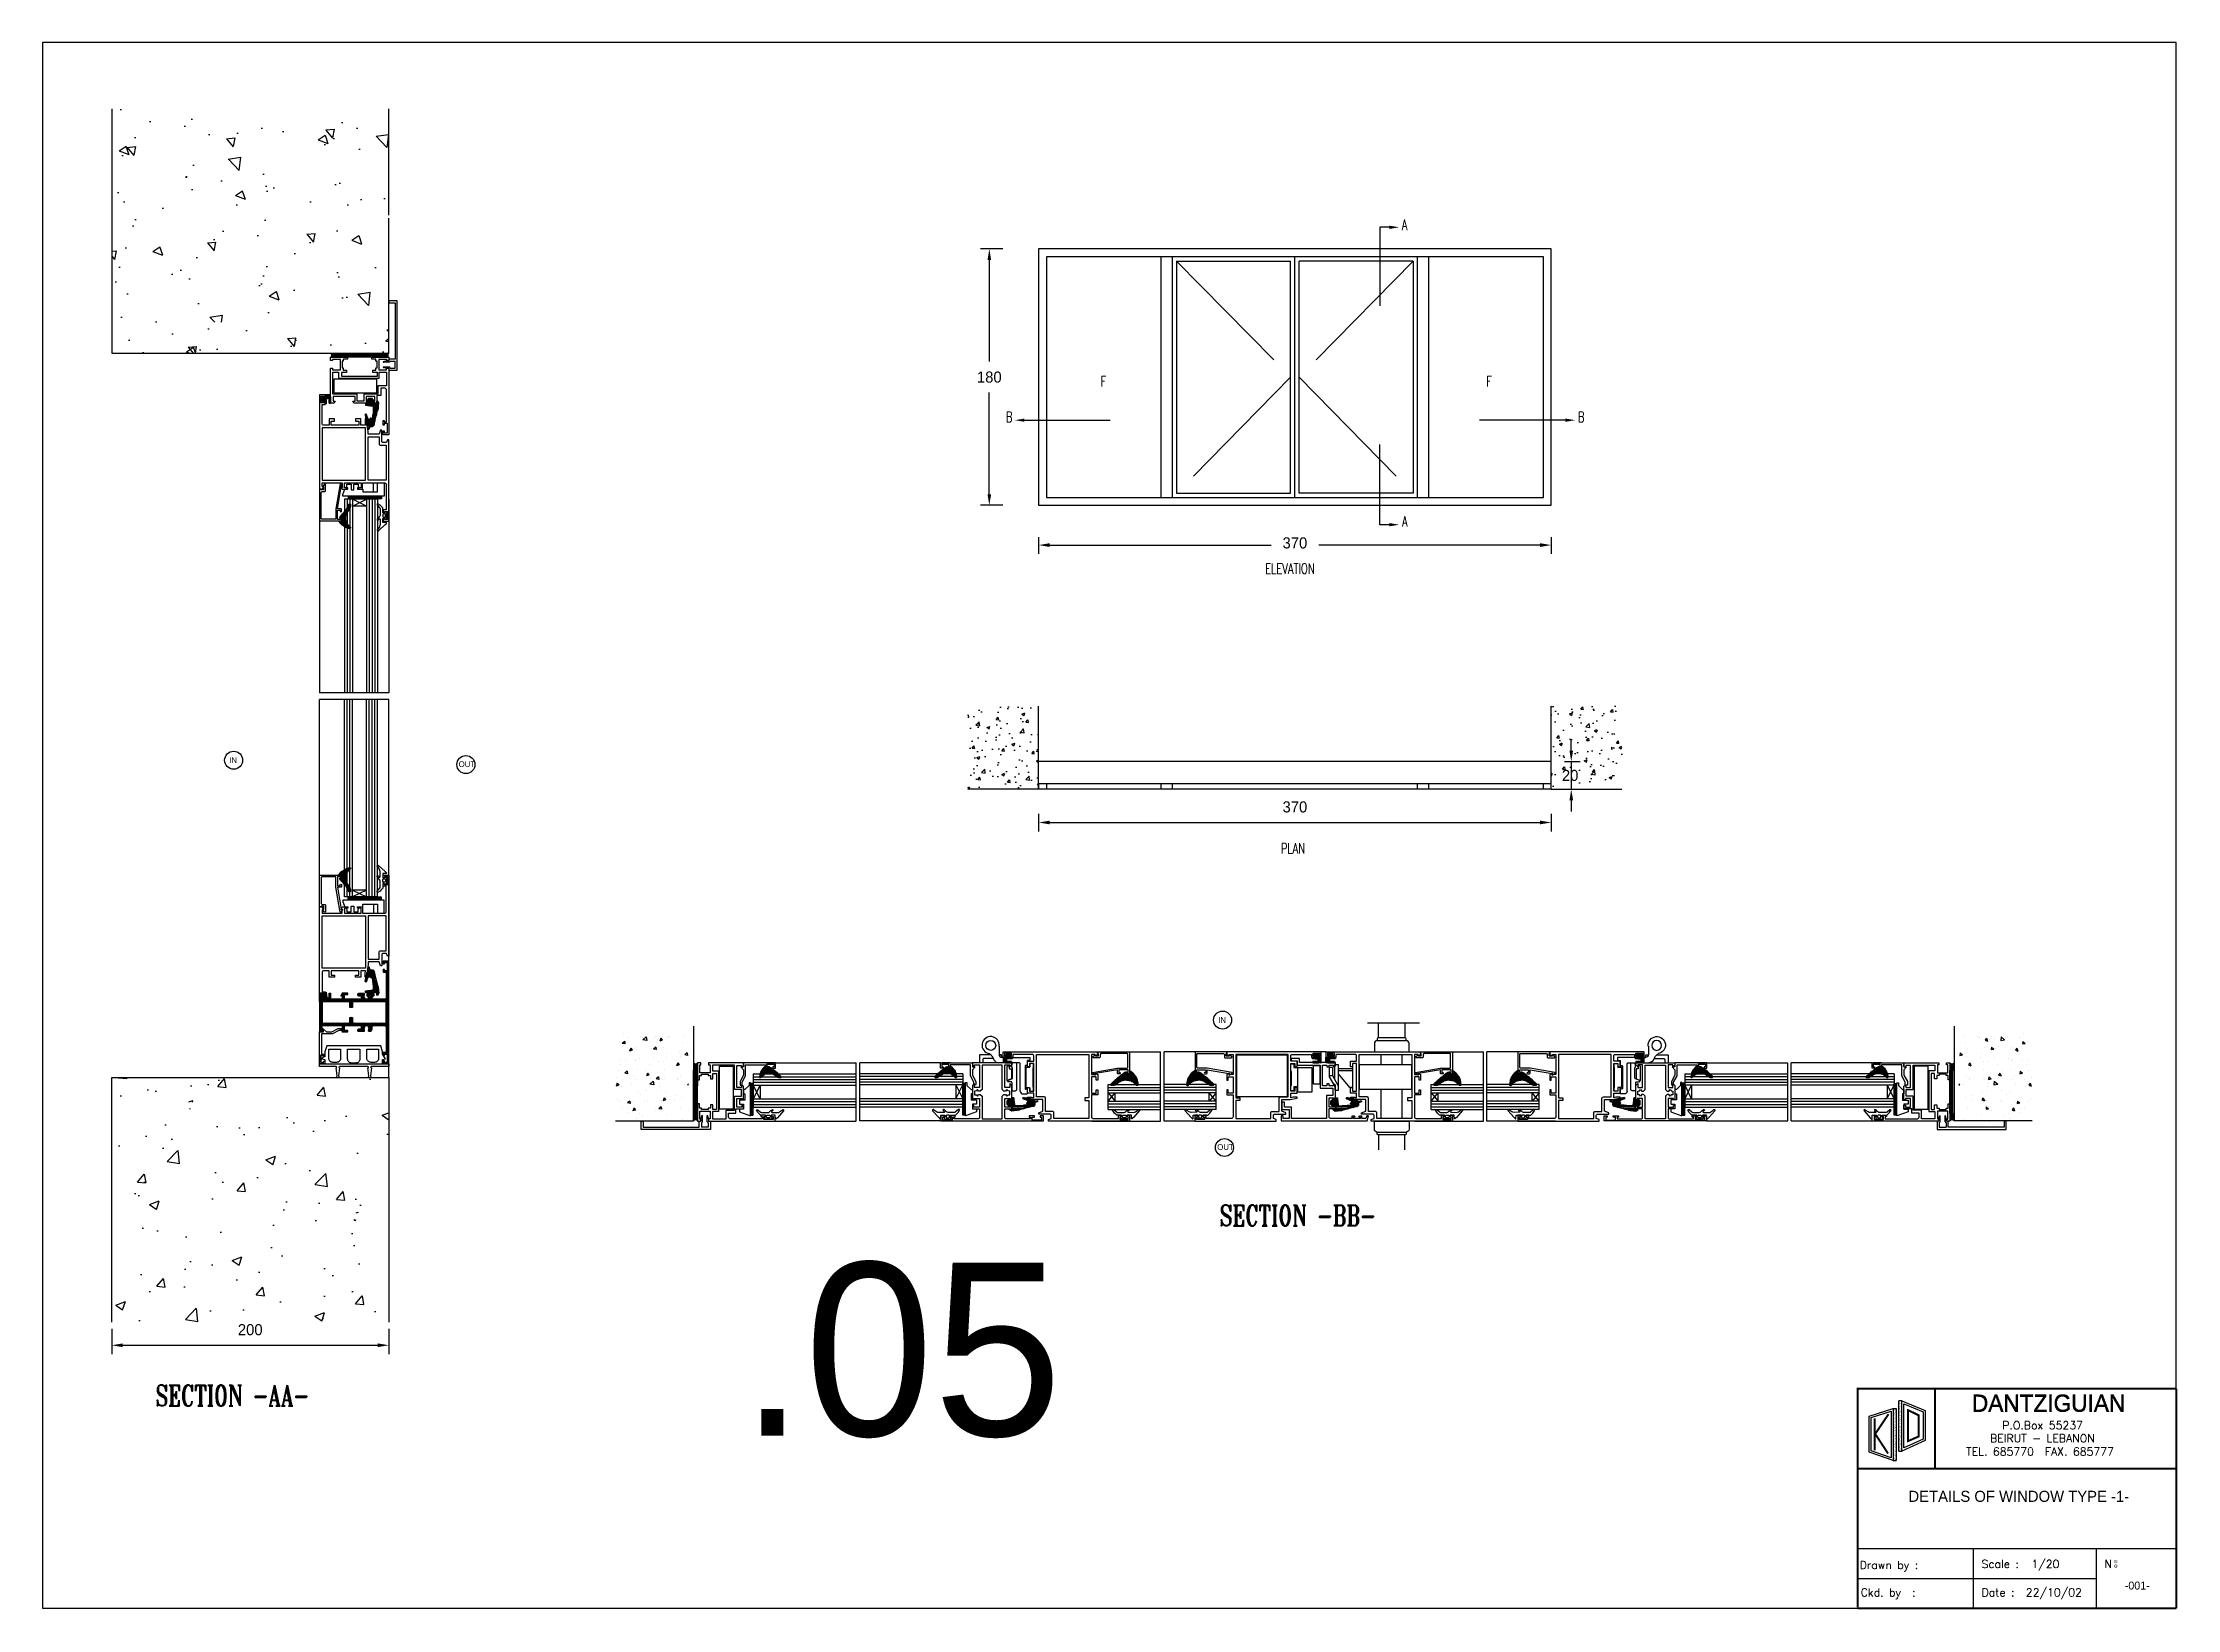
# Model space of a CAD drawing. Header units: millimetres. Extents: x 128.98 to 130.52, y 96.54 to 97.67.
import ezdxf
from ezdxf.enums import TextEntityAlignment as Align

# ---------------------------------------------------------------- set-up
doc = ezdxf.new("R2010")
doc.units = ezdxf.units.MM
doc.linetypes.add('CENTER', pattern=[2, 1.25, -0.25, 0.25, -0.25])
doc.linetypes.add('HIDDEN', pattern=[0.375, 0.25, -0.125])
for name, color, linetype in [('11', 7, 'Continuous'), ('ACCES', 1, 'Continuous'), ('JOINT', 3, 'Continuous'), ('PARC', 8, 'Continuous'), ('PROFIL', 7, 'Continuous')]:
    doc.layers.add(name, color=color, linetype=linetype)
doc.styles.add('2', font='SCRIPTC.SHX', dxfattribs={"height": 0.2})
doc.styles.add('ROMANS', font='romans')
doc.styles.add('ROMANT', font='romant.shx', dxfattribs={"width": 0.7})
doc.styles.add('TECHNICLIGHT', font='tel_____.pfb')
doc.dimstyles.get("Standard").update_dxf_attribs({"dimscale": 75, "dimtxt": 0.1, "dimasz": 0.1, "dimexe": 0.08, "dimexo": 0.06, "dimgap": 0.09, "dimtad": 1, "dimtih": 1, "dimtoh": 1, "dimzin": 0, "dimdsep": 46, "dimtxsty": 'Standard', "dimcen": 0.01, "dimclrd": 7, "dimclre": 7, "dimclrt": 7, "dimadec": 0, "dimazin": 0, "dimtfac": 1.8, "dimtofl": 0, "dimtmove": 2, "dimatfit": 3, "dimfxl": 0, "dimtolj": 1, "dimtzin": 0, "dimarcsym": 0})
pattern_1 = [(50, (5566.46, 2734.743), (10.758903, -0.941282), [1.125, -12.375]), (355, (5566.46, 2734.743), (-2.08127, 11.282882), [0.9, -9.9]), (100.4514, (5567.356, 2734.664), (8.67764, 10.341593), [0.956103, -10.517132]), (46.1842, (5566.46, 2737.743), (16.008616, -2.482785), [1.6875, -18.5625]), (96.6356, (5567.794, 2737.536), (14.01994, 14.61177), [1.434154, -15.775695]), (351.1842, (5566.46, 2737.743), (14.01993, 14.61178), [1.35, -14.85]), (21, (5567.96, 2736.993), (8.953606, -6.039283), [1.125, -12.375]), (326, (5567.96, 2736.993), (3.64973, 10.87725), [0.9, -9.9]), (71.4514, (5568.706, 2736.49), (12.60334, 4.837957), [0.956103, -10.517132]), (37.5, (5566.46, 2734.7428), (0.1823978, 4.9934078), [0, -9.78, 0, -10.05, 0, -9.9375]), (7.5, (5566.46, 2734.743), (3.946043, 5.9161757), [0, -5.73, 0, -9.555, 0, -3.7875]), (327.5, (5563.115, 2734.7428), (8.0073365, -0.338323), [0, -3.75, 0, -11.7, 0, -15.525]), (317.5, (5561.615, 2734.743), (8.7477925, 1.501575), [0, -4.875, 0, -7.77, 0, -11.025])]

# ---------------------------------------------------------------- blocks, each defined once
blk = doc.blocks.new('*D31')
at = {"color": 5, "linetype": 'ByBlock'}
for p, q in [((-10089.38, -4201.7), (-10089.38, -4210.88)), ((-9989.38, -4201.7), (-9989.38, -4210.88)), ((-10085.38, -4207.68), (-9993.38, -4207.68))]:
    blk.add_line(p, q, dxfattribs=at)
for points in [[(-10085.38, -4207.01), (-10085.38, -4208.35), (-10089.38, -4207.68)], [(-9993.38, -4207.01), (-9993.38, -4208.35), (-9989.38, -4207.68)]]:
    blk.add_solid(points, dxfattribs=at)
at = {"layer": 'DEFPOINTS', "color": 0, "linetype": 'ByBlock'}
for p in [(-10089.38, -4199.3), (-9989.38, -4199.3), (-9989.38, -4207.68)]:
    blk.add_point(p, dxfattribs=at)
at = {"color": 5, "linetype": 'ByBlock', "insert": (-10039.38, -4202.08), "char_height": 4, "attachment_point": 5}
blk.add_mtext('\\A1;200', dxfattribs=at)
blk = doc.blocks.new('*D29')
at = {"color": 5, "linetype": 'ByBlock'}
for p, q in [((-6446.95, -4572.74), (-6446.95, -4578.84)), ((-6442.95, -4575.64), (-6363.05, -4575.64)), ((-6265.95, -4575.64), (-6345.85, -4575.64)), ((-6261.95, -4572.74), (-6261.95, -4578.84))]:
    blk.add_line(p, q, dxfattribs=at)
for points in [[(-6442.95, -4574.97), (-6442.95, -4576.3), (-6446.95, -4575.64)], [(-6265.95, -4574.97), (-6265.95, -4576.3), (-6261.95, -4575.64)]]:
    blk.add_solid(points, dxfattribs=at)
at = {"layer": 'DEFPOINTS', "color": 0, "linetype": 'ByBlock'}
for p in [(-6446.95, -4570.34), (-6261.95, -4570.34), (-6261.95, -4575.64)]:
    blk.add_point(p, dxfattribs=at)
at = {"color": 5, "linetype": 'ByBlock', "insert": (-6354.45, -4574.87), "char_height": 4, "attachment_point": 5}
blk.add_mtext('\\A1;370', dxfattribs=at)
blk = doc.blocks.new('*D27')
at = {"color": 5, "linetype": 'ByBlock'}
for p, q in [((-6469.06, -4748.8), (-6469.06, -4755.08)), ((-6465.06, -4751.88), (-6288.06, -4751.88)), ((-6284.06, -4748.8), (-6284.06, -4755.08))]:
    blk.add_line(p, q, dxfattribs=at)
for points in [[(-6465.06, -4751.21), (-6465.06, -4752.54), (-6469.06, -4751.88)], [(-6288.06, -4751.21), (-6288.06, -4752.54), (-6284.06, -4751.88)]]:
    blk.add_solid(points, dxfattribs=at)
at = {"layer": 'DEFPOINTS', "color": 0, "linetype": 'ByBlock'}
for p in [(-6469.06, -4746.4), (-6284.06, -4746.4), (-6284.06, -4751.88)]:
    blk.add_point(p, dxfattribs=at)
at = {"color": 5, "linetype": 'ByBlock', "insert": (-6376.56, -4746.28), "char_height": 4, "attachment_point": 5}
blk.add_mtext('\\A1;370', dxfattribs=at)
blk = doc.blocks.new('8070A000')
at = {"layer": 'PROFIL'}
for points in [[(69.2, -16.8), (69.2, -20.1), (73.7, -20.1), (73.7, -24.1), (72.2, -24.1), (72.2, -21.6), (69.2, -21.6), (69.2, -41.6), (72.2, -41.6), (72.2, -39.1), (73.7, -39.1), (73.7, -43.1), (69.2, -43.1), (69.2, -47.1, 0.414214), (70.2, -48.1), (84.2, -48.1), (84.2, -45.9), (86.2, -45.9), (86.2, -46.9), (85.2, -46.9), (85.2, -49), (90.2, -49), (90.2, -46.9), (89.2, -46.9), (89.2, -45.9), (91.2, -45.9), (91.2, -50), (23, -50), (23, -48.1), (24.9, -47), (24.9, -48.1), (27.5, -48.1), (27.5, -33.5), (24.9, -33.5), (24.9, -34.6), (23, -33.5), (23, -29.5), (24, -29.5), (24, -32), (27.5, -32), (27.5, -20), (24, -20), (24, -22.5), (23, -22.5), (23, -19), (27.5, -19), (27.5, -2.9, 0.414214), (26.5, -1.9), (8, -1.9), (8, -4.1), (6, -4.1), (6, -3.1), (7, -3.1), (7, -1), (1, -1), (1, -3.1), (2, -3.1), (2, -4.1), (0, -4.1), (0, 0), (58.6, 0), (58.6, -1), (56.6, -1.7), (56.6, -4, 0.414214), (57.6, -5), (65.6, -5), (65.6, -6), (62.6, -7), (62.6, -14.9), (64.6, -14.9), (73.7, -16.4), (73.7, -17.1), (70.8, -17.1)], [(54.7, -5.9), (54.7, -1.9), (29.4, -1.9), (29.4, -14.9), (60.7, -14.9), (60.7, -6.9), (55.7, -6.9, -0.414214)]]:
    blk.add_lwpolyline(points, format="xyb", close=True, dxfattribs=at)
blk.add_lwpolyline([(29.4, -48.1), (29.4, -16.8), (67.3, -16.8), (67.3, -48.1)], close=True, dxfattribs=at)
blk = doc.blocks.new('2273000')
at = {"layer": 'PARC'}
blk.add_lwpolyline([(8.9, 24.7), (6.8, 24.7), (8.9, 24.7), (8.9, 26.4), (8.4, 26.4), (8.4, 27.7), (31.1, 27.7), (31.4, 27.4), (31.4, 12.1), (31.1, 11.8), (29.6, 11.8), (29.3, 12.3), (29.6, 12.8), (30.4, 12.8), (30.4, 14.7), (23.7, 14.7), (23.7, 12.8), (24.6, 12.8), (24.9, 12.3), (24.6, 11.8), (23, 11.8), (22.7, 12.1), (22.7, 14.7), (6.8, 12), (6.9, 11), (6.7, 10.9), (5.1, 12), (4.6, 12.4), (4.7, 12.8), (22.6, 15.9), (29.8, 15.9), (30.1, 16.2), (30.1, 26.1), (29.8, 26.4), (10.8, 26.4), (10.2, 25.8), (10.2, 23.7), (9.9, 23.4), (5, 23.4), (4.7, 23.8), (4.8, 24.2), (5, 24.3), (6.4, 25.3), (6.8, 24.7)], dxfattribs=at)
blk = doc.blocks.new('2902000')
at = {"layer": 'JOINT', "color": 3, "linetype": 'Continuous'}
blk.add_3dface([(1.7, -3.5), (1.7, -1.6), (4.2, -1.6), (4.2, -3.5)], dxfattribs=at)
mesh = blk.add_polyface(dxfattribs=at)
corners = [(2.3, 3.7), (-1.9, 3.2), (3.9, 2.6), (-3, 2.9), (3.7, 2.3), (-3.4, 2.8), (1.5, 2.2), (-6.3, 2), (1.3, 1.4), (-7, 1.8), (2, 1.3), (-11, 0.8), (2, 0.2), (3.5, 0.2), (3.8, 0.2), (-13.2, 0.2), (2, -0.5), (3.1, -0.5), (4.5, -0.4), (-13.5, 0.1), (4.6, -0.5), (0, 0.1), (-13.9, 0), (4.7, -0.6), (0, 0), (-0.9, 0), (-14.2, -0.2), (4.9, -0.7), (0, -0.2), (-2.6, -0.2), (5.4, -1.2), (0.1, -0.6), (-6.3, -0.6), (-14.4, -0.6), (5.4, -1.2), (0.1, -0.6), (-6.3, -0.6), (-14.4, -0.6), (5.4, -1.5), (0.1, -0.9), (-9.1, -0.9), (-14.6, -0.9), (5.4, -1.5), (0.1, -1), (-9.1, -1), (-14.6, -1), (5.4, -1.9), (0.2, -1.4), (-9, -1.4), (-14.6, -1.4), (5.4, -2.5), (0.2, -1.9), (-8.8, -1.9), (-14.6, -1.9), (5.4, -2.7), (0.3, -2.1), (-8.7, -2.1), (-14.6, -2.1), (5.4, -2.8), (0.3, -2.3), (-8.8, -2.3), (-14.6, -2.3), (5.4, -3.3), (0.3, -2.7), (-9.2, -2.7), (-14.6, -2.7), (5.4, -3.6), (0.4, -3.1), (-9.4, -2.9), (-14.9, -2.9), (5.4, -3.7), (0.4, -3.1), (-9.4, -2.9), (-14.4, -2.9), (-15, -2.9), (5.4, -3.8), (0.4, -3.2), (-9.5, -3), (-14.4, -3), (-14.5, -3), (-15.2, -3), (5.1, -4), (0.4, -3.5), (-9.7, -3.3), (-14.3, -3.3), (-14.7, -3.3), (-15.6, -3.1), (5.1, -4.1), (0.4, -3.5), (-9.7, -3.3), (-14.3, -3.3), (-14.7, -3.3), (-15.8, -3.2), (5, -4.1), (0.4, -3.6), (-9.7, -3.4), (-14.3, -3.4), (-14.8, -3.3), (-16.5, -3.3), (4.8, -4.3), (0.5, -3.7), (-9.8, -3.6), (-14.2, -3.6), (-15.1, -3.4), (-16.6, -3.5), (4.8, -4.3), (0.5, -3.8), (-9.8, -3.6), (-14.2, -3.6), (-15.1, -3.4), (-16.6, -3.5), (4.7, -4.4), (0.5, -3.8), (-9.7, -3.6), (-14.2, -3.6), (-15.2, -3.5), (-16.6, -3.5), (4.6, -4.4), (0.5, -3.9), (-9.6, -3.7), (-14.2, -3.7), (-15.5, -3.5), (-16.6, -3.6), (4.6, -4.5), (3.1, -4.5), (2, -4.5), (0.5, -3.9), (-9.6, -3.7), (-14.2, -3.7), (-15.8, -3.6), (-16.6, -3.7), (4.4, -4.6), (3.2, -4.6), (2, -4.6), (0.5, -4.1), (-9.3, -3.9), (-14.1, -3.9), (-16.6, -3.8), (4.2, -4.8), (3.3, -4.8), (2, -4.8), (0.5, -4.2), (-9.1, -4), (-14, -4), (3.8, -5.1), (3.5, -5.1), (2, -5.1), (0.6, -4.6), (-8.5, -4.4), (-13.6, -4.4), (2, -5.2), (0.6, -4.7), (-8.3, -4.5), (-13.5, -4.5), (2, -5.3), (0.6, -4.7), (-8.2, -4.6), (-13.3, -4.6), (2, -5.5), (0.6, -4.9), (-7.7, -4.7), (-12.9, -4.7), (2, -5.7), (0.7, -5.7), (-7.2, -4.9), (-12, -4.9), (2, -5.8), (0.7, -5.8), (-6.9, -5), (-11.5, -5), (2, -6), (0.7, -6), (-6.2, -5.3), (-10.8, -5.3), (-5.8, -5.4), (-10.2, -5.4), (-5.6, -5.7), (-9.2, -5.7), (-5.7, -5.7), (-8.8, -5.7), (-5.9, -6), (-7.2, -6), (-6.2, -6.2)]
mesh.append_faces([[corners[k] for k in face] for face in [(139, 138, 144, 145), (167, 166, 170, 171)]], dxfattribs={"vtx0": -1, "color": 3})
mesh.append_faces([[corners[k] for k in face] for face in [(0, 0, 2, 1), (1, 2, 4, 3), (3, 4, 6, 5), (5, 6, 8, 7), (7, 8, 10, 9), (9, 10, 12, 11), (11, 12, 16, 15), (15, 18, 20, 19), (19, 21, 25, 22), (21, 20, 23, 24), (22, 25, 29, 26), (24, 23, 27, 28), (26, 29, 32, 33), (28, 27, 30, 31), (33, 32, 36, 37), (31, 30, 34, 35), (37, 36, 40, 41), (35, 34, 38, 39), (41, 40, 44, 45), (39, 38, 42, 43), (45, 44, 48, 49), (43, 42, 46, 47), (49, 48, 52, 53), (47, 46, 50, 51), (53, 52, 56, 57), (51, 50, 54, 55), (57, 56, 60, 61), (55, 54, 58, 59), (61, 60, 64, 65), (59, 58, 62, 63), (65, 64, 68, 69), (63, 62, 66, 67), (69, 68, 72, 74), (67, 66, 70, 71), (74, 73, 79, 80), (73, 72, 77, 78), (71, 70, 75, 76), (80, 79, 85, 86), (78, 77, 83, 84), (76, 75, 81, 82), (86, 85, 91, 92), (84, 83, 89, 90), (82, 81, 87, 88), (92, 91, 97, 98), (90, 89, 95, 96), (88, 87, 93, 94), (98, 97, 103, 104), (96, 95, 101, 102), (94, 93, 99, 100), (104, 103, 109, 110), (102, 101, 107, 108), (100, 99, 105, 106), (110, 109, 115, 116), (108, 107, 113, 114), (106, 105, 111, 112), (116, 115, 121, 122), (114, 113, 119, 120), (112, 111, 117, 118), (122, 121, 129, 130), (120, 119, 127, 128), (118, 117, 123, 126), (130, 129, 137, 137), (128, 127, 135, 136), (126, 125, 133, 134), (124, 123, 131, 132), (136, 135, 142, 143), (134, 133, 140, 141), (132, 131, 138, 139), (143, 142, 148, 149), (141, 140, 146, 147), (149, 148, 152, 153), (147, 146, 150, 151), (153, 152, 156, 157), (151, 150, 154, 155), (157, 156, 160, 161), (155, 154, 158, 159), (161, 160, 164, 165), (159, 158, 162, 163), (165, 164, 168, 169), (163, 162, 166, 167), (169, 168, 172, 173), (173, 172, 174, 175), (175, 174, 176, 177), (177, 176, 178, 179), (179, 178, 180, 181), (181, 180, 182, 182)]], dxfattribs={"vtx0": -1, "vtx2": -1, "color": 3})
mesh.append_faces([[corners[k] for k in face] for face in [(16, 17), (125, 124)]], dxfattribs={"vtx1": -1, "color": 3})
mesh.append_faces([[corners[k] for k in face] for face in [(13, 14, 18, 17)]], dxfattribs={"vtx2": -1, "color": 3})
mesh = blk.add_polyface(dxfattribs=at)
corners = [(-9.7, -0.9), (-9.3, -1.6), (-13.6, -1.6), (-9.1, -2), (-13.9, -2), (-9.1, -2), (-13.9, -2), (-9.3, -2.3), (-13.9, -2.3), (-9.8, -3), (-13.7, -3), (-13.4, -3), (-9.9, -3), (-13.7, -3), (-13.4, -3), (-10.3, -3.5), (-13.1, -3.5), (-12.8, -3.5), (-10.3, -3.6), (-13.1, -3.6), (-12.9, -3.6), (-12.8, -3.6), (-10.3, -3.6), (-13.1, -3.6), (-12.7, -3.6), (-10.3, -3.7), (-12.5, -3.7), (-9.9, -4), (-12.3, -4), (-9.9, -4), (-12.2, -4), (-11.8, -4), (-9.8, -4.1), (-12.2, -4.1), (-11.8, -4.1), (-9, -4.5), (-11.2, -4.5), (-10.8, -4.5), (-9, -4.5), (-11.2, -4.5), (-10.8, -4.5), (-8.4, -4.8), (-10.4, -4.8), (-8.1, -4.9), (-10.2, -4.9), (-9.8, -4.9), (-7.8, -5), (-10, -5), (-9.7, -5), (-7.2, -5.2), (-9.4, -5.2), (-9, -5.2), (-6.9, -5.3), (-9.3, -5.3), (-8.7, -5.3), (-6.8, -5.4), (-8.6, -5.4), (-8.1, -5.4), (-6.5, -5.5), (-8.3, -5.5), (-7.8, -5.5), (-6.4, -5.5), (-7.8, -5.5), (-6.4, -5.6), (-7.5, -5.6), (-6.4, -5.7), (-7.3, -5.7), (-7.1, -5.7), (-6.4, -5.7), (-6.8, -5.8), (-6.6, -5.8)]
mesh.append_faces([[corners[k] for k in face] for face in [(68, 67, 69, 70)]], dxfattribs={"vtx0": -1, "color": 3})
mesh.append_faces([[corners[k] for k in face] for face in [(0, 0, 2, 1), (1, 2, 4, 3), (3, 4, 6, 5), (5, 6, 8, 7), (7, 8, 10, 9), (9, 11, 14, 12), (11, 10, 13, 13), (12, 14, 16, 15), (15, 17, 21, 18), (17, 16, 19, 20), (18, 21, 24, 22), (20, 19, 23, 23), (22, 24, 26, 25), (25, 26, 28, 27), (27, 28, 30, 29), (29, 31, 34, 32), (31, 30, 33, 33), (32, 34, 36, 35), (35, 37, 40, 38), (37, 36, 39, 39), (38, 40, 42, 41), (41, 42, 44, 43), (43, 45, 48, 46), (45, 44, 47, 47), (46, 48, 50, 49), (49, 51, 54, 52), (51, 50, 53, 53), (52, 54, 56, 55), (55, 57, 60, 58), (57, 56, 59, 59), (58, 60, 62, 61), (61, 62, 64, 63), (63, 64, 66, 65), (65, 66, 67, 68)]], dxfattribs={"vtx0": -1, "vtx2": -1, "color": 3})
blk = doc.blocks.new('2343000')
at = {"color": 3, "linetype": 'Continuous', "const_width": 0.5}
blk.add_lwpolyline([(0, 0), (0, 0)], dxfattribs=at)
at = {"layer": 'JOINT', "color": 3, "linetype": 'Continuous'}
blk.add_3dface([(6.1, 5.7), (4.6, 5.7), (4.6, 7.2), (6.1, 7.2)], dxfattribs=at)
mesh = blk.add_polyface(dxfattribs=at)
corners = [(7.9, 1.8), (3.3, 1.8), (7.9, 1.8), (3.3, 1.8), (2.4, 1.8), (2, 1.8), (7.9, 2.8), (3.3, 2.8), (2.7, 2.8), (2, 2.8), (3.3, 2.8), (2.7, 2.8), (2, 2.8), (4.3, 2.8), (3.3, 3.5), (2.9, 3.5), (2, 3.5), (4.3, 3.5), (2, 4.4), (4.3, 4.4), (2, 4.9), (8.5, 4.9), (2, 5.7), (4, 5.7), (6.8, 5.7), (8.5, 5.7), (4, 6.7), (6.8, 6.7), (3.4, 7.1), (7.4, 7.1), (3.4, 7.4), (7.4, 7.4), (4.2, 8), (6.5, 8)]
mesh.append_faces([[corners[k] for k in face] for face in [(21, 20, 22, 25), (31, 30, 32, 33)]], dxfattribs={"vtx0": -1, "color": 3})
mesh.append_faces([[corners[k] for k in face] for face in [(2, 3, 7, 6), (6, 7, 10, 13), (8, 9, 12, 11), (13, 10, 14, 17), (11, 12, 16, 15), (17, 16, 18, 19), (19, 18, 20, 21), (24, 23, 26, 27), (27, 26, 28, 29), (29, 28, 30, 31)]], dxfattribs={"vtx0": -1, "vtx2": -1, "color": 3})
mesh.append_faces([[corners[k] for k in face] for face in [(14, 15)]], dxfattribs={"vtx1": -1, "color": 3})
mesh.append_faces([[corners[k] for k in face] for face in [(0, 1, 3, 2), (4, 5, 9, 8)]], dxfattribs={"vtx2": -1, "color": 3})
blk = doc.blocks.new('2271000')
at = {"layer": 'PARC'}
blk.add_line((3.26, 0.86), (3.86, 0.86), dxfattribs=at)
blk.add_lwpolyline([(3.86, 0.96), (3.86, 1.16), (3.76, 1.16), (3.76, 1.25), (3.95, 1.25), (3.95, 0.86), (1.65, 0.86), (1.65, 1.16), (1.45, 1.16), (1.65, 1.36), (1.65, 1.76), (1.4, 2.21), (1.4, 2.46), (1.55, 2.46), (1.55, 2.25), (1.8, 1.8), (1.8, 1.01), (3.26, 1.01), (3.26, 1.25), (3.46, 1.25), (3.46, 1.16), (3.36, 1.16), (3.36, 0.96), (3.86, 0.96), (3.36, 0.96)], dxfattribs=at)
blk = doc.blocks.new('*X13')
at = {"color": 0}
for p, q in [((679, -4.2), (680.4, -2.9)), ((679, -3.4), (679.5, -2.9)), ((680, -3.9), (679, -2.9)), ((680, -4.7), (679, -3.7)), ((679, -5.1), (680, -4.1)), ((680, -5.6), (679, -4.6)), ((679, -6), (680, -5)), ((680, -6.5), (679, -5.5)), ((679, -6.9), (680, -5.9)), ((680, -7.4), (679, -6.4)), ((679, -7.8), (680, -6.8)), ((680, -8.2), (679, -7.2)), ((679, -8.7), (680, -7.7)), ((680, -9.1), (679, -8.1)), ((679, -9.5), (680, -8.5)), ((680.9, -10.9), (679, -9)), ((679, -10.4), (680, -9.4)), ((679, -12.2), (681.3, -9.9)), ((679, -11.3), (680.5, -9.9)), ((680.9, -11.8), (679, -9.9)), ((680.9, -12.7), (679, -10.8)), ((679, -13.1), (680.9, -11.1)), ((680.9, -13.6), (679, -11.7)), ((679, -14), (680.9, -12)), ((680.9, -14.5), (679, -12.6)), ((679, -14.8), (680.9, -12.9)), ((680.9, -15.4), (679, -13.4)), ((679, -15.7), (680.9, -13.8)), ((680.9, -16.3), (679, -14.3)), ((679, -16.6), (680.9, -14.7)), ((680.9, -17.1), (679, -15.2)), ((680.9, -3.9), (679.9, -2.9)), ((680.3, -3.9), (681.3, -2.9)), ((681.7, -10.9), (680.7, -9.9)), ((681.8, -3.9), (680.8, -2.9)), ((681.1, -3.9), (682.1, -2.9)), ((681.2, -10.9), (683.1, -9)), ((682.6, -10.9), (681.6, -9.9)), ((683.1, -4.3), (681.7, -2.9)), ((682, -3.9), (683, -2.9)), ((682.1, -4.7), (683.1, -3.7)), ((682.8, -4.9), (682.1, -4.2)), ((682.1, -9.1), (682.3, -8.9)), ((683.1, -10.5), (682.1, -9.5)), ((682.1, -10.9), (683.1, -9.9)), ((683.1, -9.6), (682.4, -8.9)), ((683.1, -3.4), (682.6, -2.9)), ((682.8, -4.9), (683.1, -4.6)), ((683, -10.9), (683.1, -10.7)), ((679, -17.5), (680.9, -15.6)), ((680.9, -18), (679, -16.1)), ((679, -18.4), (680.9, -16.5)), ((680.9, -18.9), (679, -17)), ((679, -19.3), (680.9, -17.3)), ((680.9, -19.8), (679, -17.9)), ((679, -20.2), (680.9, -18.2)), ((680.9, -20.7), (679, -18.7)), ((679, -21), (680.9, -19.1)), ((680.9, -21.6), (679, -19.6)), ((679, -21.9), (680.9, -20)), ((680.9, -22.4), (679, -20.5)), ((679, -22.8), (680.9, -20.9)), ((680.9, -23.3), (679, -21.4)), ((679, -23.7), (680.9, -21.8)), ((680.9, -24.2), (679, -22.3)), ((679, -24.6), (680.9, -22.6)), ((680.9, -25.1), (679, -23.2)), ((679, -25.5), (680.9, -23.5)), ((680.9, -26), (679, -24)), ((679, -26.3), (680.9, -24.4)), ((680.9, -26.9), (679, -24.9)), ((679, -27.2), (680.9, -25.3)), ((680.9, -27.7), (679, -25.8)), ((679, -28.1), (680.9, -26.2)), ((680.9, -28.6), (679, -26.7)), ((679, -29), (680.9, -27.1)), ((680.9, -29.5), (679, -27.6)), ((679, -29.9), (680.9, -27.9)), ((682.8, -32.3), (679, -28.5)), ((679, -30.8), (680.9, -28.8)), ((681.9, -32.3), (679, -29.3)), ((679, -31.6), (681, -29.7)), ((679, -32.5), (681.4, -30.2)), ((681, -32.3), (679, -30.2)), ((679, -33.4), (682, -30.4)), ((681, -32.3), (682.9, -30.4)), ((683.7, -32.3), (681.8, -30.3)), ((681.9, -32.3), (683.8, -30.4)), ((684.6, -32.3), (682.7, -30.4)), ((682.8, -32.3), (684.7, -30.4)), ((685.5, -32.3), (683.6, -30.4)), ((683.7, -32.3), (685.6, -30.4)), ((686.3, -32.3), (684.4, -30.4)), ((684.6, -32.3), (686.5, -30.4)), ((687.2, -32.3), (685.3, -30.4)), ((685.5, -32.3), (687.4, -30.4)), ((688.1, -32.3), (686.2, -30.4)), ((686.3, -32.3), (688.2, -30.4)), ((689, -32.3), (687.1, -30.4)), ((687.2, -32.3), (689.1, -30.4)), ((689.9, -32.3), (688, -30.4)), ((688.1, -32.3), (690, -30.4)), ((690.8, -32.3), (688.9, -30.4)), ((689, -32.3), (692.8, -28.4)), ((691.6, -32.3), (689.7, -30.4)), ((689.9, -32.3), (693.3, -28.8)), ((692.5, -32.3), (690.5, -30.2)), ((690.8, -32.3), (693.9, -29.2)), ((690.9, -28.5), (693.2, -26.3)), ((690.9, -29.4), (693.7, -26.6)), ((695.2, -32.3), (690.9, -28)), ((694.3, -32.3), (690.9, -28.9)), ((693.4, -32.3), (690.9, -29.7)), ((691.1, -27.5), (692.2, -26.4)), ((693.9, -30.1), (691.2, -27.4)), ((692.8, -28.2), (691.5, -26.8)), ((691.6, -32.3), (693.9, -30)), ((693.3, -27.8), (692, -26.5)), ((692.5, -32.3), (694.4, -30.4)), ((693.7, -27.2), (692.7, -26.3)), ((693.4, -32.3), (695.3, -30.4)), ((693.9, -29.2), (693.8, -29.1)), ((696.1, -32.3), (694.2, -30.4)), ((694.3, -32.3), (696.2, -30.4)), ((696.9, -32.3), (695, -30.4)), ((695.2, -32.3), (698.9, -28.5)), ((697.8, -32.3), (695.9, -30.4)), ((696.1, -32.3), (698.9, -29.4)), ((696.3, -30.3), (700.3, -26.3)), ((696.3, -29.3), (697, -28.7)), ((698.7, -32.3), (696.3, -29.8)), ((699.6, -32.3), (696.4, -29.1)), ((696.5, -27.4), (697.6, -26.3)), ((698.9, -29), (696.5, -26.5)), ((696.8, -27.7), (696.6, -27.5)), ((700.5, -32.3), (696.9, -28.7)), ((696.9, -32.3), (698.9, -30.3)), ((697, -27.8), (698.5, -26.3)), ((698.9, -28.1), (697.1, -26.3)), ((698.9, -29.8), (697.4, -28.3)), ((697.5, -28.2), (699.4, -26.3)), ((697.8, -32.3), (699.7, -30.4)), ((699.5, -27.8), (698, -26.3)), ((698.7, -32.3), (700.6, -30.4)), ((700.4, -27.8), (698.9, -26.3)), ((701.4, -32.3), (699.5, -30.4)), ((699.6, -32.3), (701.5, -30.4)), ((699.7, -27.8), (701.1, -26.4)), ((701.1, -27.6), (699.8, -26.3)), ((702.2, -32.3), (700.3, -30.4)), ((700.5, -27.8), (701.4, -26.9)), ((700.5, -32.3), (702.4, -30.4)), ((701.4, -27), (700.7, -26.3)), ((703.1, -32.3), (701.2, -30.4)), ((701.4, -32.3), (703.3, -30.4)), ((704, -32.3), (702.1, -30.4)), ((702.2, -32.3), (704.1, -30.4)), ((704.9, -32.3), (703, -30.4)), ((703.1, -32.3), (705, -30.4)), ((707.1, -33.6), (703.9, -30.4)), ((704, -32.3), (705.9, -30.4)), ((707.1, -32.7), (704.8, -30.4)), ((704.9, -32.3), (706.8, -30.4)), ((705.2, -33.7), (708.6, -30.4)), ((705.2, -32.8), (707.7, -30.4)), ((707.5, -32.3), (705.6, -30.4)), ((708.4, -32.3), (706.5, -30.4)), ((709.3, -32.3), (707.4, -30.4)), ((707.5, -32.3), (709.4, -30.4)), ((710.2, -32.3), (708.3, -30.4)), ((708.4, -32.3), (710.3, -30.4)), ((708.5, -26.9), (709.5, -25.9)), ((708.5, -26), (708.6, -25.9)), ((709.2, -26.9), (708.5, -26.1)), ((710.1, -26.9), (709.1, -25.9)), ((711.1, -32.3), (709.2, -30.4)), ((709.3, -32.3), (712.5, -29.1)), ((709.4, -26.9), (710.4, -25.9)), ((711, -26.9), (710, -25.9)), ((712, -32.3), (710.1, -30.4)), ((710.2, -32.3), (712.5, -30)), ((710.3, -26.9), (711.3, -25.9)), ((712.8, -27.8), (710.9, -25.9)), ((711, -27), (712.2, -25.9)), ((711, -27.9), (712.7, -26.2)), ((711, -28.8), (713, -26.8)), ((712.5, -28.4), (711, -26.9)), ((712.5, -29.3), (711, -27.8)), ((711, -29.7), (712.5, -28.2)), ((712.5, -30.1), (711, -28.6)), ((713.7, -32.3), (711, -29.5)), ((712.9, -32.3), (711, -30.4)), ((711.1, -32.3), (713, -30.4)), ((713.5, -27.6), (711.8, -25.9)), ((712, -32.3), (713.9, -30.4)), ((714.6, -32.3), (712.7, -30.4)), ((712.9, -27.8), (713.4, -27.3)), ((712.9, -32.3), (714.8, -30.4)), ((715.5, -32.3), (713.6, -30.4)), ((713.7, -32.3), (715.6, -30.4)), ((716.4, -32.3), (714.5, -30.4)), ((714.6, -32.3), (716.5, -30.4)), ((717.3, -32.3), (715.4, -30.4)), ((715.5, -32.3), (717.4, -30.4)), ((718.2, -32.3), (716.3, -30.4)), ((716.4, -32.3), (718.3, -30.4)), ((719, -32.3), (717.1, -30.4)), ((717.3, -32.3), (719.2, -30.4)), ((719.9, -32.3), (718, -30.4)), ((718.2, -32.3), (720.1, -30.4)), ((720.8, -32.3), (718.9, -30.4)), ((719, -32.3), (720.9, -30.4)), ((721.7, -32.3), (719.8, -30.4)), ((719.9, -32.3), (721.8, -30.4)), ((722.6, -32.3), (720.7, -30.4)), ((720.8, -32.3), (722.7, -30.4)), ((723.5, -32.3), (721.6, -30.4)), ((721.7, -32.3), (723.6, -30.4)), ((724.3, -32.3), (722.4, -30.4)), ((722.6, -32.3), (724.5, -30.4)), ((725.2, -32.3), (723.3, -30.4)), ((723.5, -32.3), (725.4, -30.4)), ((726.1, -32.3), (724.2, -30.4)), ((724.3, -32.3), (726.2, -30.4)), ((727, -32.3), (725.1, -30.4)), ((725.2, -32.3), (729, -28.5)), ((726, -27.8), (726, -27.7)), ((729, -33.4), (726, -30.4)), ((726.1, -32.3), (729, -29.4)), ((726.2, -27.8), (728.1, -25.9)), ((726.9, -27.8), (726.3, -27.2)), ((729, -29), (726.7, -26.6)), ((729, -32.5), (726.9, -30.4)), ((727, -26.1), (727.2, -25.9)), ((729, -28.1), (727, -26.1)), ((727, -32.3), (729, -30.3)), ((727.1, -27.8), (729, -25.9)), ((727.1, -28.6), (729, -26.7)), ((727.1, -29.5), (729, -27.6)), ((729, -29.8), (727.1, -27.9)), ((729, -30.7), (727.1, -28.8)), ((729, -31.6), (727.1, -29.7)), ((729, -27.2), (727.7, -25.9)), ((729, -26.3), (728.5, -25.9)), ((680.9, -33), (679, -31.1)), ((680.9, -33.9), (679, -32)), ((679, -34.3), (680.9, -32.4)), ((680.9, -34.8), (679, -32.9)), ((679, -35.2), (680.9, -33.2)), ((680.9, -35.7), (679, -33.8)), ((679, -36.1), (680.9, -34.1)), ((680.9, -36.6), (679, -34.6)), ((679, -36.9), (680.9, -35)), ((680.9, -37.5), (679, -35.5)), ((679, -37.8), (680.9, -35.9)), ((680.9, -38.3), (679, -36.4)), ((679, -38.7), (680.9, -36.8)), ((680.9, -39.2), (679, -37.3)), ((679, -39.6), (680.9, -37.7)), ((680.9, -40.1), (679, -38.2)), ((679, -40.5), (680.9, -38.5)), ((680.9, -41), (679, -39.1)), ((679, -41.4), (680.9, -39.4)), ((680.9, -41.9), (679, -40)), ((679, -42.2), (680.9, -40.3)), ((680.9, -42.8), (679, -40.8)), ((679, -43.1), (680.9, -41.2)), ((680.9, -43.7), (679, -41.7)), ((679, -44), (680.9, -42.1)), ((680.9, -44.5), (679, -42.6)), ((679, -44.9), (680.9, -43)), ((680.9, -45.4), (679, -43.5)), ((679, -45.8), (680.9, -43.9)), ((680.9, -46.3), (679, -44.4)), ((679, -46.7), (680.9, -44.7)), ((680.9, -47.2), (679, -45.3)), ((679, -47.6), (680.9, -45.6)), ((682.2, -49.4), (679, -46.1)), ((703.7, -49.4), (707.1, -46)), ((707.1, -34.5), (705.2, -32.6)), ((705.2, -34.6), (707.1, -32.7)), ((707.1, -35.3), (705.2, -33.4)), ((705.2, -35.5), (707.1, -33.6)), ((707.1, -36.2), (705.2, -34.3)), ((706.2, -36.3), (705.2, -35.2)), ((705.4, -36.3), (705.2, -36.1)), ((705.2, -44.3), (706.1, -43.5)), ((705.2, -45.2), (707, -43.5)), ((707.1, -46), (705.2, -44.1)), ((705.2, -46.1), (707.1, -44.2)), ((707.1, -46.8), (705.2, -44.9)), ((705.2, -47), (707.1, -45.1)), ((708.7, -49.4), (705.2, -45.8)), ((705.3, -36.3), (707.1, -34.5)), ((707.1, -45.1), (705.5, -43.5)), ((706.2, -36.3), (707.1, -35.4)), ((707.1, -44.2), (706.4, -43.5)), ((707.1, -36.3), (707.1, -36.2)), ((725.8, -49.4), (729, -46.2)), ((727.1, -33), (729, -31.1)), ((727.1, -33.9), (729, -32)), ((729, -34.3), (727.1, -32.4)), ((727.1, -34.8), (729, -32.9)), ((729, -35.2), (727.1, -33.3)), ((727.1, -35.7), (729, -33.8)), ((729, -36), (727.1, -34.1)), ((727.1, -36.6), (729, -34.7)), ((729, -36.9), (727.1, -35)), ((727.1, -37.5), (729, -35.6)), ((729, -37.8), (727.1, -35.9)), ((727.1, -38.3), (729, -36.4)), ((729, -38.7), (727.1, -36.8)), ((727.1, -39.2), (729, -37.3)), ((729, -39.6), (727.1, -37.7)), ((727.1, -40.1), (729, -38.2)), ((729, -40.5), (727.1, -38.6)), ((727.1, -41), (729, -39.1)), ((729, -41.3), (727.1, -39.4)), ((727.1, -41.9), (729, -40)), ((729, -42.2), (727.1, -40.3)), ((727.1, -42.8), (729, -40.9)), ((729, -43.1), (727.1, -41.2)), ((727.1, -43.6), (729, -41.7)), ((729, -44), (727.1, -42.1)), ((727.1, -44.5), (729, -42.6)), ((729, -44.9), (727.1, -43)), ((727.1, -45.4), (729, -43.5)), ((729, -45.8), (727.1, -43.9)), ((727.1, -46.3), (729, -44.4)), ((729, -46.6), (727.1, -44.7)), ((727.1, -47.2), (729, -45.3)), ((729, -47.5), (727.1, -45.6)), ((679, -48.4), (680.9, -46.5)), ((681.5, -49.5), (679, -47)), ((679, -49.3), (680.9, -47.4)), ((679, -51.1), (682.6, -47.5)), ((679, -50.2), (681.7, -47.5)), ((681, -49.9), (679, -47.9)), ((680.9, -50.7), (679, -48.8)), ((680.9, -51.6), (679, -49.7)), ((679, -52), (681, -50)), ((680.9, -52.5), (679, -50.6)), ((679, -52.9), (680.9, -50.9)), ((680.9, -53.4), (679, -51.4)), ((679, -53.7), (680.9, -51.8)), ((680.9, -54.3), (679, -52.3)), ((679, -54.6), (680.9, -52.7)), ((680.9, -55.1), (679, -53.2)), ((679, -55.5), (680.9, -53.6)), ((680.9, -56), (679, -54.1)), ((679, -56.4), (680.9, -54.5)), ((680.9, -56.9), (679, -55)), ((679, -57.3), (680.9, -55.3)), ((680.9, -57.8), (679, -55.9)), ((679, -58.2), (680.9, -56.2)), ((680.9, -58.7), (679, -56.7)), ((679, -59), (680.9, -57.1)), ((680.9, -59.6), (679, -57.6)), ((679, -59.9), (680.9, -58)), ((680.9, -60.4), (679, -58.5)), ((679, -60.8), (680.9, -58.9)), ((680.9, -61.3), (679, -59.4)), ((679, -61.7), (680.9, -59.8)), ((680.9, -62.2), (679, -60.3)), ((679, -62.6), (680.9, -60.6)), ((680.9, -63.1), (679, -61.2)), ((679, -63.5), (680.9, -61.5)), ((683.1, -49.4), (681.2, -47.5)), ((681.5, -49.4), (683.5, -47.5)), ((684, -49.4), (682.1, -47.5)), ((682.5, -49.4), (684.4, -47.5)), ((684.9, -49.4), (683, -47.5)), ((683.4, -49.4), (685.3, -47.5)), ((685.8, -49.4), (683.9, -47.5)), ((684.3, -49.4), (686.2, -47.5)), ((686.6, -49.4), (684.7, -47.5)), ((685.1, -49.4), (687, -47.5)), ((687.5, -49.4), (685.6, -47.5)), ((686, -49.4), (687.9, -47.5)), ((688.4, -49.4), (686.5, -47.5)), ((686.9, -49.4), (688.8, -47.5)), ((689.3, -49.4), (687.4, -47.5)), ((687.8, -49.4), (689.7, -47.5)), ((690.2, -49.4), (688.3, -47.5)), ((688.7, -49.4), (690.6, -47.5)), ((692.9, -51.2), (689.2, -47.5)), ((689.6, -49.4), (691.5, -47.5)), ((693.4, -50.9), (690, -47.5)), ((690.4, -49.5), (692.3, -47.5)), ((690.8, -49.9), (693.2, -47.5)), ((690.9, -51.5), (695, -47.5)), ((690.9, -50.6), (694.1, -47.5)), ((693.9, -50.4), (690.9, -47.5)), ((693.7, -52.9), (690.9, -50.1)), ((693.4, -53.4), (690.9, -51)), ((692.4, -53.4), (691, -51.9)), ((691.1, -52.2), (694, -49.4)), ((691.4, -52.8), (692.7, -51.5)), ((693.9, -49.6), (691.8, -47.5)), ((691.9, -53.2), (693.2, -51.9)), ((692.6, -53.4), (693.7, -52.3)), ((694.6, -49.4), (692.7, -47.5)), ((693.1, -51.1), (693.9, -50.3)), ((693.5, -53.4), (693.6, -53.2)), ((695.5, -49.4), (693.6, -47.5)), ((694, -49.4), (695.9, -47.5)), ((698.9, -51.9), (694.5, -47.5)), ((694.9, -49.4), (696.8, -47.5)), ((698.9, -51), (695.3, -47.5)), ((695.8, -49.4), (697.7, -47.5)), ((698.9, -50.2), (696.2, -47.5)), ((696.3, -49.7), (698.5, -47.5)), ((696.3, -50.5), (699.4, -47.5)), ((699.6, -53.5), (696.3, -50.2)), ((696.5, -53), (698.9, -50.6)), ((696.9, -53.4), (696.5, -53)), ((697.8, -53.5), (696.6, -52.2)), ((696.8, -50.9), (700.3, -47.5)), ((697, -53.5), (698.9, -51.5)), ((699, -49.4), (697.1, -47.5)), ((698.7, -53.5), (697.1, -51.8)), ((697.3, -51.3), (698.9, -49.7)), ((697.8, -53.5), (699.3, -52)), ((699.9, -49.4), (698, -47.5)), ((698.7, -53.5), (700.2, -52)), ((700.8, -49.4), (698.9, -47.5)), ((700.5, -53.5), (699, -52)), ((699.3, -49.4), (701.2, -47.5)), ((699.6, -53.5), (701, -52)), ((701.7, -49.4), (699.8, -47.5)), ((701.2, -53.3), (699.8, -52)), ((700.2, -49.4), (702.1, -47.5)), ((700.5, -53.5), (701.4, -52.5)), ((702.6, -49.4), (700.7, -47.5)), ((701.4, -52.7), (700.7, -52)), ((701.1, -49.4), (703, -47.5)), ((703.4, -49.4), (701.5, -47.5)), ((701.9, -49.4), (703.8, -47.5)), ((704.3, -49.4), (702.4, -47.5)), ((702.8, -49.4), (704.7, -47.5)), ((705.2, -49.4), (703.3, -47.5)), ((706.1, -49.4), (704.2, -47.5)), ((704.6, -49.4), (707.1, -46.9)), ((707, -49.4), (705.1, -47.5)), ((707.9, -49.4), (705.2, -46.7)), ((705.5, -49.4), (707.4, -47.5)), ((706.4, -49.4), (708.3, -47.5)), ((707.2, -49.4), (709.1, -47.5)), ((709.6, -49.4), (707.7, -47.5)), ((708.1, -49.4), (710, -47.5)), ((708.5, -53.4), (709, -52.9)), ((708.8, -53.9), (708.5, -53.5)), ((710.5, -49.4), (708.6, -47.5)), ((709.7, -53.9), (708.7, -52.9)), ((708.9, -53.9), (709.9, -52.9)), ((709, -49.4), (710.9, -47.5)), ((712.5, -50.5), (709.5, -47.5)), ((710.6, -53.9), (709.6, -52.9)), ((709.8, -53.9), (710.8, -52.9)), ((709.9, -49.4), (711.8, -47.5)), ((712.5, -49.6), (710.4, -47.5)), ((711.5, -53.9), (710.5, -52.9)), ((710.7, -53.9), (712.6, -52)), ((710.8, -49.4), (712.7, -47.5)), ((711, -50), (713.6, -47.5)), ((711, -50.9), (712.5, -49.4)), ((712.5, -51.4), (711, -49.9)), ((711, -51.8), (712.5, -50.3)), ((713.1, -52.8), (711, -50.7)), ((711, -52.7), (712.5, -51.2)), ((712.8, -53.4), (711, -51.6)), ((712.4, -53.9), (711, -52.5)), ((713.2, -49.4), (711.3, -47.5)), ((711.6, -53.9), (713.5, -52)), ((714, -49.4), (712.1, -47.5)), ((712.5, -49.4), (714.4, -47.5)), ((712.5, -53.9), (712.5, -53.8)), ((714.9, -49.4), (713, -47.5)), ((713.4, -52.3), (713.1, -52)), ((713.4, -49.4), (715.3, -47.5)), ((715.8, -49.4), (713.9, -47.5)), ((714.3, -49.4), (716.2, -47.5)), ((716.7, -49.4), (714.8, -47.5)), ((715.2, -49.4), (717.1, -47.5)), ((717.6, -49.4), (715.7, -47.5)), ((716.1, -49.4), (718, -47.5)), ((718.5, -49.4), (716.6, -47.5)), ((717, -49.4), (718.9, -47.5)), ((719.3, -49.4), (717.4, -47.5)), ((717.8, -49.4), (719.7, -47.5)), ((720.2, -49.4), (718.3, -47.5)), ((718.7, -49.4), (720.6, -47.5)), ((721.1, -49.4), (719.2, -47.5)), ((719.6, -49.4), (721.5, -47.5)), ((722, -49.4), (720.1, -47.5)), ((720.5, -49.4), (722.4, -47.5)), ((722.9, -49.4), (721, -47.5)), ((721.4, -49.4), (723.3, -47.5)), ((723.8, -49.4), (721.9, -47.5)), ((722.3, -49.4), (724.2, -47.5)), ((724.6, -49.4), (722.7, -47.5)), ((723.2, -49.4), (725.1, -47.5)), ((725.5, -49.4), (723.6, -47.5)), ((724, -49.4), (725.9, -47.5)), ((726.4, -49.4), (724.5, -47.5)), ((724.9, -49.4), (726.8, -47.5)), ((729, -51.1), (725.4, -47.5)), ((729, -50.2), (726.3, -47.5)), ((726.3, -52.4), (726.7, -52)), ((728.3, -53.9), (726.4, -52)), ((726.6, -53), (729, -50.6)), ((726.7, -49.4), (729, -47.1)), ((727.4, -53.9), (726.7, -53.2)), ((726.9, -53.6), (729, -51.5)), ((729, -48.4), (727.1, -46.5)), ((729, -49.3), (727.1, -47.4)), ((727.1, -49.8), (729, -47.9)), ((727.1, -50.7), (729, -48.8)), ((727.1, -51.6), (729, -49.7)), ((729, -51.9), (727.1, -50)), ((729, -52.8), (727.1, -50.9)), ((729, -53.7), (727.1, -51.8)), ((727.5, -53.9), (729, -52.4)), ((728.4, -53.9), (729, -53.2)), ((680.9, -64), (679, -62)), ((679, -64.3), (680.9, -62.4)), ((680.9, -64.9), (679, -62.9)), ((679, -65.2), (680.9, -63.3)), ((680.9, -65.7), (679, -63.8)), ((679, -66.1), (680.9, -64.2)), ((680.9, -66.6), (679, -64.7)), ((679, -67), (680.9, -65.1)), ((680.9, -67.5), (679, -65.6)), ((679, -67.9), (680.9, -65.9)), ((680.9, -68.4), (679, -66.5)), ((679, -68.8), (680.9, -66.8)), ((681.5, -69.9), (679, -67.4)), ((679, -69.6), (680.9, -67.7)), ((680.6, -69.9), (679, -68.2)), ((679, -70.5), (680.9, -68.6)), ((680, -70.1), (679, -69.1)), ((680, -71), (679, -70)), ((679, -71.4), (680, -70.4)), ((680, -71.9), (679, -70.9)), ((679, -72.3), (680, -71.3)), ((680, -72.8), (679, -71.8)), ((679, -73.2), (680, -72.2)), ((680, -73.7), (679, -72.7)), ((679, -74.1), (680, -73.1)), ((680, -74.5), (679, -73.5)), ((679, -75), (680, -74)), ((680, -75.4), (679, -74.4)), ((679, -75.8), (680, -74.8)), ((680.6, -76.9), (679, -75.3)), ((679, -76.7), (680, -75.7)), ((679.7, -76.9), (679, -76.2)), ((679.7, -76.9), (680.7, -75.9)), ((681.4, -76.9), (680.4, -75.9)), ((680.6, -69.9), (681.6, -68.9)), ((680.6, -76.9), (681.6, -75.9)), ((682.3, -76.9), (681.3, -75.9)), ((681.4, -69.9), (682.4, -68.9)), ((683.1, -70.6), (681.4, -68.9)), ((681.5, -76.9), (683.1, -75.3)), ((682.1, -70.1), (683.1, -69.1)), ((682.5, -70.9), (682.1, -70.5)), ((682.1, -75.4), (682.6, -74.9)), ((683.1, -75.9), (682.1, -74.9)), ((683.1, -76.8), (682.1, -75.8)), ((682.2, -70.9), (683.1, -70)), ((683.1, -69.7), (682.3, -68.9)), ((682.4, -76.9), (683.1, -76.2)), ((683.1, -75), (683, -74.9)), ((683.1, -70.9), (683.1, -70.9))]:
    blk.add_line(p, q, dxfattribs=at)
blk = doc.blocks.new('8085')
at = {"layer": 'PROFIL'}
blk.add_lwpolyline([(17.2, -27.5), (17.3, -26.3), (18.5, -25.4), (17.5, -24.6), (17.4, -24, -0.449659), (17.9, -23.4), (18.2, -23.4), (21.7, -23.4, -1), (21.7, -24.9), (19.9, -24.9), (19.9, -27.5), (32, -27.5), (32, -24), (29.5, -24), (29.5, -23), (33.5, -23), (34.6, -24.9), (33.5, -24.9), (33.5, -27.5), (48.1, -27.5), (48.1, -24.9), (47, -24.9), (48.1, -23), (50, -23), (50, -37), (50, -51), (48.1, -51), (47, -49.1), (48.1, -49.1), (48.1, -46.5), (33.5, -46.5), (33.5, -49.1), (34.6, -49.1), (33.5, -51), (29.5, -51), (29.5, -50), (32, -50), (32, -46.5), (19.9, -46.5), (19.9, -49.1), (21.7, -49.1, -1), (21.7, -50.6), (18.2, -50.6), (17.9, -50.6, -0.449659), (17.4, -50), (17.5, -49.4), (18.5, -48.6), (17.3, -47.7), (17.2, -46.5), (14.9, -46.5), (14.8, -47.7), (13.6, -48.6), (14.6, -49.4), (14.7, -50, -0.449659), (14.2, -50.6), (13.9, -50.6, -0.414214), (11.9, -48.6), (11.9, -47.5, 0.414214), (10.9, -46.5), (2.9, -46.5, 0.414214), (1.9, -47.5), (1.9, -66), (4.1, -66), (4.1, -68), (3.1, -68), (3.1, -67), (1, -67), (1, -73), (3.1, -73), (3.1, -72), (4.1, -72), (4.1, -74), (0, -74), (0, -37), (0, 0), (4.1, 0), (4.1, -2), (3.1, -2), (3.1, -1), (1, -1), (1, -7), (3.1, -7), (3.1, -6), (4.1, -6), (4.1, -8), (1.9, -8), (1.9, -26.5, 0.414214), (2.9, -27.5), (10.9, -27.5, 0.414214), (11.9, -26.5), (11.9, -25.4, -0.414214), (13.9, -23.4), (14.2, -23.4, -0.449659), (14.7, -24), (14.6, -24.6), (13.6, -25.4), (14.8, -26.3), (14.9, -27.5)], format="xyb", close=True, dxfattribs=at)
blk.add_lwpolyline([(1.9, -29.4), (26.2, -29.4), (26.2, -33.4), (28.1, -33.4), (28.1, -29.4), (48.1, -29.4), (48.1, -37), (48.1, -44.6), (28.1, -44.6), (28.1, -40.6), (26.2, -40.6), (26.2, -44.6), (1.9, -44.6), (1.9, -37)], close=True, dxfattribs=at)
blk.add_blockref('*X13', (-679, 2.9))
blk = doc.blocks.new('2644000')
at = {"layer": 'ACCES'}
for p, q in [((-11.4, -3.7), (-11.4, -27.7)), ((-9.4, -3.7), (-11.4, -3.7)), ((-10.9, -3.7), (-10.9, -27.7)), ((-10.4, -3.7), (-10.4, -27.7)), ((-9.9, -3.7), (-9.9, -27.7)), ((-9.4, -27.7), (-11.4, -27.7))]:
    blk.add_line(p, q, dxfattribs=at)
blk.add_lwpolyline([(-6.4, -9.6), (0.1, -9.6), (0.1, -1.7), (-9.4, -1.7), (-9.4, -31.7), (-8.2, -31.7), (-4.4, -30.3), (-4.4, -29), (-0.9, -28.7), (-0.9, -25.6), (-4.9, -25.6), (-4.9, -23.6), (-0.9, -23.6), (-0.9, -20.6), (-4.4, -20.4), (-4.4, -17.2), (-6.4, -17.2), (-6.4, -6.7), (0.1, -6.7)], dxfattribs=at)
blk = doc.blocks.new('2393000')
at = {"layer": 'ACCES'}
blk.add_lwpolyline([(-14.5, -3), (-13.8, -8.7, 2.612051), (-12.7, -8.7), (-12, -3, -1), (-12, -2), (0, -2), (0, 0), (-45.6, 0), (-50, 0), (-50, -2), (-37.6, -2, -1.06092), (-37.5, -3), (-36.8, -8.7, 2.612051), (-35.7, -8.7), (-35, -3, -1), (-35, -2), (-14.5, -2, -1)], format="xyb", close=True, dxfattribs=at)
blk.add_lwpolyline([(-45.6, 0), (-45.6, 3), (-47.7, 3.5), (-45.6, 6.8), (-45.6, 8.7), (-44.2, 13), (-5.2, 13), (-3.9, 8.7), (-3.9, 6.7), (-1.8, 3.5), (-3.9, 3), (-3.9, 0)], dxfattribs=at)
for points in [[(-37.2, 1, 0.414219), (-34.2, 4), (-34.2, 10.5), (-42.7, 10.5), (-42.7, 4, 0.415506), (-39.8, 1), (-37.2, 1)], [(-23.3, 0.5, 0.414223), (-20.3, 3.5), (-20.3, 10.5), (-29.2, 10.5), (-29.2, 3.5, 0.415696), (-26.2, 0.5), (-23.3, 0.5)], [(-9.7, 1, 0.414218), (-6.7, 4), (-6.7, 10.5), (-15.3, 10.5), (-15.3, 4, 0.414216), (-12.3, 1), (-9.7, 1)]]:
    blk.add_lwpolyline(points, format="xyb", dxfattribs=at)
blk = doc.blocks.new('2895')
at = {"layer": 'JOINT', "color": 3, "linetype": 'Continuous'}
mesh = blk.add_polyface(dxfattribs=at)
corners = [(5.1, -9.8), (5.3, -9.7), (4.9, -9.7), (5.3, -9.7), (4.9, -9.7), (-10, -9.7), (5.4, -9.7), (4.9, -9.7), (-9.9, -9.7), (-11.5, -9.7), (5.4, -9.7), (4.8, -9.7), (-9.9, -9.7), (-11.8, -9.7), (5.4, -9.7), (4.8, -9.7), (-9.9, -9.7), (-11.8, -9.7), (5.5, -9.6), (4.7, -9.6), (-9.6, -9.6), (-11.9, -9.6), (5.5, -9.6), (4.6, -9.6), (-9.5, -9.6), (-11.9, -9.6), (5.6, -9.4), (4.5, -9.4), (-9.1, -9.4), (-12, -9.4), (5.6, -9.4), (4.5, -9.4), (-9, -9.4), (-12, -9.4), (5.6, -9.3), (4.4, -9.3), (-8.8, -9.3), (-12, -9.3), (5.7, -9.1), (4.2, -9.1), (-8.5, -9.1), (-12, -9.1), (5.7, -9.1), (4.1, -9.1), (-8.4, -9.1), (-12, -9.1), (5.5, -8.7), (3.8, -8.7), (-7.7, -8.7), (-11.8, -8.7), (5.5, -8.6), (3.6, -8.6), (-7.5, -8.6), (-11.6, -8.6), (5.4, -8.4), (3.4, -8.4), (-7.2, -8.4), (-11.4, -8.4), (5.3, -8.1), (3.1, -8.1), (-6.9, -8.1), (-10.8, -8.1), (5.2, -7.8), (2.7, -7.8), (-6.4, -7.8), (-10.2, -7.8), (5.2, -7.7), (2.6, -7.7), (-6.4, -7.7), (-10.1, -7.7), (5.1, -7.6), (2.4, -7.6), (-6.2, -7.6), (-9.9, -7.6), (5.1, -7.4), (2.1, -7.4), (-5.8, -7.4), (-9.4, -7.4), (5, -7.1), (1.6, -7.1), (-5.3, -7.1), (-8.9, -7.1), (4.9, -6.9), (1.2, -6.9), (-5, -6.9), (-8.5, -6.9), (4.8, -6.6), (0.7, -6.6), (-4.2, -6.6), (-8.1, -6.6), (4.7, -6.4), (0, -6.4), (-3.6, -6.4), (-7.8, -6.4), (4.7, -6.4), (-0.1, -6.4), (-3.5, -6.4), (-7.7, -6.4), (4.6, -6.2), (-0.6, -6.2), (-2, -6.2), (-7.6, -6.2), (4.5, -6), (-7.3, -6), (4.1, -5.2), (-6.4, -5.2), (3.6, -4.4), (-5.4, -4.4), (3.6, -4.4), (-5.3, -4.4), (2.9, -3.5), (-4.4, -3.5), (-1.9, -3.4), (0.4, -3.4), (2.8, -3.4), (-4.3, -3.4), (-1.9, -3.1), (0.4, -3.1), (2.5, -3.1), (-3.9, -3.1), (-1.9, -2.9), (0.4, -2.9), (2.3, -2.9), (-3.6, -2.9), (-1.9, -2.4), (0.4, -2.4), (1.7, -2.4), (-3.1, -2.4), (-1.9, -2.2), (0.4, -2.2), (1.5, -2.2), (-2.4, -2.2), (0.4, -2.1), (1.4, -2.1), (-1.9, -2.1), (0.4, -1.6), (0.8, -1.6), (0.4, -1.4), (0.6, -1.4)]
mesh.append_faces([[corners[k] for k in face] for face in [(136, 135, 137, 138)]], dxfattribs={"vtx0": -1, "color": 3})
mesh.append_faces([[corners[k] for k in face] for face in [(0, 0, 2, 1), (1, 2, 4, 3), (3, 4, 7, 6), (5, 5, 9, 8), (6, 7, 11, 10), (8, 9, 13, 12), (10, 11, 15, 14), (12, 13, 17, 16), (14, 15, 19, 18), (16, 17, 21, 20), (18, 19, 23, 22), (20, 21, 25, 24), (22, 23, 27, 26), (24, 25, 29, 28), (26, 27, 31, 30), (28, 29, 33, 32), (30, 31, 35, 34), (32, 33, 37, 36), (34, 35, 39, 38), (36, 37, 41, 40), (38, 39, 43, 42), (40, 41, 45, 44), (42, 43, 47, 46), (44, 45, 49, 48), (46, 47, 51, 50), (48, 49, 53, 52), (50, 51, 55, 54), (52, 53, 57, 56), (54, 55, 59, 58), (56, 57, 61, 60), (58, 59, 63, 62), (60, 61, 65, 64), (62, 63, 67, 66), (64, 65, 69, 68), (66, 67, 71, 70), (68, 69, 73, 72), (70, 71, 75, 74), (72, 73, 77, 76), (74, 75, 79, 78), (76, 77, 81, 80), (78, 79, 83, 82), (80, 81, 85, 84), (82, 83, 87, 86), (84, 85, 89, 88), (86, 87, 91, 90), (88, 89, 93, 92), (90, 91, 95, 94), (92, 93, 97, 96), (94, 95, 99, 98), (96, 97, 101, 100), (98, 101, 103, 102), (102, 103, 105, 104), (104, 105, 107, 106), (106, 107, 109, 108), (108, 109, 111, 110), (110, 111, 115, 114), (114, 113, 117, 118), (112, 115, 119, 116), (118, 117, 121, 122), (116, 119, 123, 120), (122, 121, 125, 126), (120, 123, 127, 124), (126, 125, 129, 130), (124, 127, 131, 128), (130, 129, 132, 133), (128, 131, 134, 134), (133, 132, 135, 136)]], dxfattribs={"vtx0": -1, "vtx2": -1, "color": 3})
mesh.append_faces([[corners[k] for k in face] for face in [(99, 100), (113, 112)]], dxfattribs={"vtx1": -1, "color": 3})
blk = doc.blocks.new('2891000')
at = {"layer": 'JOINT'}
for points in [[(-4.8, -1), (-4.1, 0), (0, 0), (0.7, -1), (0, -1.7), (0, -2.6, 0.437315), (0.2, -2.8), (3.5, -2.8), (5, -4.2), (5.5, -4.8), (6.5, -6.4), (6.3, -6.8), (5.6, -6.8), (3.6, -5.1, 0.220218), (2.2, -4.7), (-1.7, -4.7, 0.219129), (-3, -5.3), (-3.9, -6.1), (-4.8, -6.8, -0.941913), (-5.4, -6.1), (-4.6, -5.5, 0.575211), (-4.7, -4.8), (-8.5, -4.7, 0.163808), (-10.1, -5.2), (-11.6, -6.2), (-12.3, -6.8, -0.908296), (-13, -6), (-8.6, -1), (-7.7, -0.2, -0.490718), (-7.2, -0.3), (-7.1, -2.8), (-4.3, -2.8, 0.400714), (-4.1, -2.6), (-4.1, -1.7), (-4.8, -1)], [(-2.7, -0.9), (-1.4, -0.9, -0.351446), (-0.8, -1.4), (-0.8, -2.2, -0.374324), (-1.2, -2.8), (-2.7, -2.8, -0.372254), (-3.3, -2.3), (-3.3, -1.5, -0.421985), (-2.7, -0.9, -0.986857)]]:
    blk.add_lwpolyline(points, format="xyb", dxfattribs=at)
blk = doc.blocks.new('*X22')
at = {"color": 0}
for p, q in [((358.8, -1141.5), (360.2, -1139.7)), ((359.2, -1138), (359.2, -1138)), ((360.5, -1141.6), (360.2, -1139.7)), ((372.4, -1138.2), (372.4, -1138.2)), ((375.2, -1138.7), (375.2, -1138.7)), ((379.9, -1137.3), (379.9, -1137.3)), ((384.9, -1135.4), (384.9, -1135.4)), ((386.6, -1140), (386.6, -1140)), ((388.9, -1136.1), (391, -1135.3)), ((388.9, -1136.1), (390.4, -1137.2)), ((390.4, -1137.2), (391, -1135.3)), ((391.2, -1135.8), (391.2, -1135.8)), ((391.2, -1139.4), (391.2, -1139.4)), ((400.9, -1136), (400.9, -1136)), ((402.2, -1137.7), (402.2, -1137.7)), ((407.2, -1140.1), (407.2, -1140.1)), ((353.4, -1140.7), (353.4, -1140.7)), ((354.9, -1152.6), (354.9, -1152.6)), ((355.4, -1157), (357.7, -1154.6)), ((355.7, -1154), (355.7, -1154)), ((356.1, -1144), (356.1, -1144)), ((358, -1157.4), (357.7, -1154.6)), ((358.8, -1141.5), (360.5, -1141.6)), ((362.9, -1149.9), (362.9, -1149.9)), ((363.7, -1145.8), (365.8, -1145)), ((363.7, -1145.8), (365.2, -1146.8)), ((364.5, -1150.1), (364.5, -1150.1)), ((365.2, -1146.8), (365.8, -1145)), ((371.1, -1151.9), (371.1, -1151.9)), ((371.5, -1141.9), (371.5, -1141.9)), ((372, -1149.1), (372, -1149.1)), ((372.4, -1149.6), (372.4, -1149.6)), ((378.9, -1150.6), (378.9, -1150.6)), ((380.3, -1143.3), (381.7, -1141.6)), ((380.3, -1143.3), (382.1, -1143.5)), ((382.1, -1143.5), (381.7, -1141.6)), ((383.4, -1147.6), (383.4, -1147.6)), ((386.3, -1149.9), (386.3, -1149.9)), ((389.9, -1146.6), (389.9, -1146.6)), ((394.9, -1151.3), (394.9, -1151.3)), ((397.1, -1153.2), (397.1, -1153.2)), ((401.8, -1145.2), (403.2, -1143.5)), ((401.8, -1145.2), (403.6, -1145.4)), ((401.8, -1147.7), (401.8, -1147.7)), ((402.3, -1145.1), (402.3, -1145.1)), ((403.6, -1145.4), (403.2, -1143.5)), ((406.8, -1148.2), (408.9, -1147.4)), ((406.8, -1148.2), (408.3, -1149.2)), ((407.4, -1143.6), (407.4, -1143.6)), ((408.3, -1149.2), (408.9, -1147.4)), ((409.8, -1144.1), (409.8, -1144.1)), ((410.9, -1152), (410.9, -1152)), ((413.3, -1154.4), (413.3, -1154.4)), ((414.6, -1150.2), (414.6, -1150.2)), ((355.3, -1164), (355.3, -1164)), ((355.4, -1157), (358, -1157.4)), ((356.4, -1167.6), (358.5, -1166.8)), ((356.4, -1167.6), (357.9, -1168.6)), ((356.6, -1161.9), (356.6, -1161.9)), ((357.1, -1165.3), (357.1, -1165.3)), ((357.9, -1168.6), (358.5, -1166.8)), ((362.1, -1159.2), (362.1, -1159.2)), ((362.9, -1164), (364.4, -1162.3)), ((362.9, -1164), (364.7, -1164.2)), ((363.4, -1169.3), (363.4, -1169.3)), ((364.1, -1160.9), (364.1, -1160.9)), ((364.7, -1164.2), (364.4, -1162.3)), ((370.7, -1161.9), (370.7, -1161.9)), ((373.1, -1165.9), (373.1, -1165.9)), ((373.5, -1169.7), (373.5, -1169.7)), ((375.5, -1159.4), (375.5, -1159.4)), ((379.4, -1170), (379.4, -1170)), ((379.6, -1156.2), (379.6, -1156.2)), ((381.6, -1157.9), (383.7, -1157.1)), ((381.6, -1157.9), (383.1, -1158.9)), ((383.1, -1158.9), (383.7, -1157.1)), ((384.4, -1165.9), (385.9, -1164.2)), ((384.4, -1165.9), (386.2, -1166.1)), ((385.5, -1169.9), (385.5, -1169.9)), ((385.9, -1159.9), (385.9, -1159.9)), ((386.2, -1166.1), (385.9, -1164.2)), ((386.5, -1168.8), (386.5, -1168.8)), ((387.4, -1162), (389.7, -1159.5)), ((387.4, -1162), (390.1, -1162.4)), ((389.1, -1166.6), (389.1, -1166.6)), ((390.1, -1162.4), (389.7, -1159.5)), ((391, -1166.7), (391, -1166.7)), ((394, -1167.8), (394, -1167.8)), ((394.4, -1156.9), (394.4, -1156.9)), ((395.4, -1170.6), (395.4, -1170.6)), ((399.5, -1170), (401.6, -1169.2)), ((399.5, -1170), (401, -1171)), ((401, -1171), (401.6, -1169.2)), ((401.1, -1167.7), (401.1, -1167.7)), ((401.5, -1157.7), (401.5, -1157.7)), ((401.9, -1155.9), (401.9, -1155.9)), ((405.1, -1167.3), (405.1, -1167.3)), ((405.4, -1166.3), (405.4, -1166.3)), ((405.9, -1167.8), (407.4, -1166.1)), ((405.9, -1167.8), (407.7, -1168)), ((407.7, -1168), (407.4, -1166.1)), ((408.5, -1163.7), (408.5, -1163.7)), ((416.5, -1165.6), (416.5, -1165.6)), ((354.6, -1183.9), (354.6, -1183.9)), ((355, -1174), (355, -1174)), ((356, -1172.7), (356, -1172.7)), ((356.2, -1172.8), (356.2, -1172.8)), ((359.7, -1183.1), (359.7, -1183.1)), ((367.1, -1181.2), (367.1, -1181.2)), ((367.1, -1186.6), (368.5, -1184.9)), ((367.6, -1171.3), (367.6, -1171.3)), ((368.9, -1186.8), (368.5, -1184.9)), ((370, -1181.8), (370, -1181.8)), ((370.4, -1171.8), (370.4, -1171.8)), ((374.3, -1179.7), (376.4, -1178.9)), ((374.3, -1179.7), (375.8, -1180.7)), ((375.8, -1180.7), (376.4, -1178.9)), ((378.6, -1180.6), (378.6, -1180.6)), ((383.1, -1181.9), (383.1, -1181.9)), ((385.2, -1179.9), (385.2, -1179.9)), ((386.1, -1179.6), (386.1, -1179.6)), ((389.8, -1184.6), (389.8, -1184.6)), ((397.5, -1178.1), (397.5, -1178.1)), ((399.1, -1182.5), (399.1, -1182.5)), ((400.7, -1177.7), (400.7, -1177.7)), ((407.3, -1181.6), (407.3, -1181.6)), ((411.4, -1171.3), (411.4, -1171.3)), ((415.1, -1183.2), (415.1, -1183.2)), ((415.8, -1185.5), (415.8, -1185.5)), ((416.1, -1175.5), (416.1, -1175.5)), ((416.4, -1175.6), (416.4, -1175.6)), ((367.1, -1186.6), (368.9, -1186.8)), ((389.4, -1187.5), (390, -1186.8)), ((390.2, -1187.5), (390, -1186.8)), ((408.6, -1187.4), (408.6, -1187.4)), ((416.1, -1186.5), (416.1, -1186.5))]:
    blk.add_line(p, q, dxfattribs=at)
blk = doc.blocks.new('AR')
for p, q in [((-9.84, 20.2), (-9.84, 17.7)), ((-8.09, 20.2), (-9.84, 20.2)), ((-8.09, 17.7), (-9.84, 17.7)), ((-8.09, 20.2), (-8.09, 20.07)), ((-8.09, 17.7), (-8.09, 17.82)), ((-7.84, 19.82), (-5.64, 19.82)), ((-7.84, 18.07), (-5.64, 18.07)), ((-6.99, 20.39), (-5.65, 19.97)), ((-6.99, 17.51), (-5.65, 17.93))]:
    blk.add_line(p, q)
blk.add_lwpolyline([(-6.99, 20.39, -0.480341), (-7.59, 20.37), (-7.59, 20.95), (-10.59, 20.95), (-10.59, -4.05), (-7.59, -4.05), (-7.59, -3.3), (-9.84, -3.3), (-9.84, 16.95), (-7.59, 16.95), (-7.59, 17.53, -0.480341), (-6.99, 17.51)], format="xyb")
for centre, radius, start, end in [((-7.84, 20.07), 0.25, 180, 270), ((-7.84, 17.82), 0.25, 90, 180), ((-5.69, 19.88), 0.1, 0, 71.56505), ((-5.69, 18.02), 0.1, 288.43495, 0), ((-5.64, 19.87), 0.05, 270, 0), ((-5.64, 18.02), 0.05, 0, 90)]:
    blk.add_arc(centre, radius, start, end)
blk = doc.blocks.new('2647000')
at = {"layer": 'ACCES'}
for p, q in [((-40.8, 7.6), (-40.8, -15.4)), ((-40.3, 7.6), (-40.3, -15.4)), ((-39.8, 7.6), (-39.8, -15.4))]:
    blk.add_line(p, q, dxfattribs=at)
blk.add_lwpolyline([(-39.3, 7.6), (-41.3, 7.6), (-41.3, -15.4), (-39.3, -15.4)], dxfattribs=at)
blk.add_lwpolyline([(-35.3, -10.9), (-34.3, -10.9), (-34.3, -7.9), (-35.3, -7.9), (-35.3, -3.4), (-31.3, -3.4), (-31.3, -0.4), (-34.3, -0.4), (-34.3, 3.1), (-31.3, 3.1), (-31.3, 5.1), (-39.3, 8.1), (-39.3, -15.9), (-38.3, -15.9), (-38.3, -13.9)], close=True, dxfattribs=at)
blk = doc.blocks.new('2562000')
blk.add_lwpolyline([(-10, -31), (-10, 0), (0, 0), (0, -31)], close=True)
blk = doc.blocks.new('8050000')
at = {"layer": 'PROFIL'}
blk.add_lwpolyline([(-14.2, 37.9), (-12.5, 37.9), (-12.5, 38.8), (-13.5, 38.8), (-13.5, 40.5), (9.9, 40.5), (10.9, 39.5), (10.9, 36.3), (5.6, 36.3), (5.6, 33.3), (-0.1, 33.3), (-0.1, 30.6), (1.1, 30.6), (1.1, 32), (4.8, 32), (4.8, 25.8), (1.1, 25.8), (1.1, 26.7), (-0.1, 26.7), (-0.1, 16.8), (1.4, 16.2), (1.4, 17.8), (4.8, 17.8), (4.8, 1.9), (1.4, 1.9), (1.4, 3.4), (-0.1, 2.6), (-0.1, 0), (25.2, 0), (25.2, 1.5), (24.1, 1.5), (24.1, 7.2), (31.6, 7.2), (31.6, 1.4), (30.7, 1.4), (30.7, 0), (33.1, 0), (33.1, 12.3), (31.8, 12.3), (31.8, 9.2), (30.4, 9.2), (30.4, 8.3), (25.5, 8.3), (25.5, 9.2), (23.8, 9.2), (23.8, 11.6), (22.1, 11.6), (22.1, 7.8), (19.6, 7.8), (19.6, 33.8), (22.1, 33.8), (22.1, 30.4), (23.8, 30.4), (23.8, 32.8), (25.5, 32.8), (25.5, 33.7), (30.4, 33.7), (30.4, 32.8), (31.8, 32.8), (31.8, 29.7), (33.1, 29.7), (33.1, 42), (30.7, 42), (30.7, 40.6), (31.6, 40.6), (31.6, 34.8), (24.1, 34.8), (24.1, 40.5), (25.2, 40.5), (25.2, 42), (-22.9, 42), (-22.9, 37.9), (-20, 37.9), (-20, 38.8), (-21.5, 38.8), (-21.5, 41), (-14.7, 41), (-14.7, 38.8), (-15.8, 38.8), (-15.8, 37.9), (-13.5, 37.9)], dxfattribs=at)
blk.add_lwpolyline([(12.6, 40.5), (12.6, 34.2), (6.6, 34.2), (6.6, 24.1), (1.5, 24.1), (1.5, 19.2), (6.6, 19.2), (6.6, 1.7), (22.3, 1.7), (22.3, 5.8), (18, 5.8), (18, 35.2), (22.3, 35.2), (22.3, 40.5)], close=True, dxfattribs=at)
blk.add_blockref('2562000', (17.4, 33.4))
blk = doc.blocks.new('2896000')
at = {"layer": 'JOINT', "color": 3, "linetype": 'Continuous'}
mesh = blk.add_polyface(dxfattribs=at)
corners = [(20.4, 2.8), (19.8, 2.8), (20.8, 2.9), (19.8, 2.9), (2.9, 2.9), (20.8, 2.9), (19.8, 2.9), (2.9, 2.9), (2.8, 2.9), (20.8, 2.9), (19.8, 2.9), (3.1, 2.9), (2.2, 2.9), (20.8, 2.9), (19.7, 2.9), (3.2, 2.9), (1.5, 2.9), (20.8, 2.9), (19.7, 2.9), (3.6, 2.9), (1.5, 2.9), (20.9, 3), (19.6, 3), (3.9, 3), (1.4, 3), (20.9, 3.1), (19.6, 3.1), (4.1, 3.1), (1.3, 3.1), (20.9, 3.2), (19.4, 3.2), (4.4, 3.2), (1.3, 3.2), (20.9, 3.3), (19.3, 3.3), (4.6, 3.3), (1.3, 3.3), (20.8, 3.6), (19, 3.6), (5.1, 3.6), (1.3, 3.6), (20.8, 3.6), (19, 3.6), (5.1, 3.6), (1.3, 3.6), (20.8, 3.9), (18.6, 3.9), (5.6, 3.9), (1.5, 3.9), (20.8, 3.9), (18.6, 3.9), (5.6, 3.9), (1.5, 3.9), (20.7, 4.2), (18.3, 4.2), (6, 4.2), (1.9, 4.2), (20.7, 4.3), (18.2, 4.3), (6.1, 4.3), (1.9, 4.3), (20.7, 4.8), (17.7, 4.8), (6.8, 4.8), (2.5, 4.8), (20.6, 5.1), (17.4, 5.1), (7.2, 5.1), (2.8, 5.1), (20.6, 5.1), (17.3, 5.1), (7.3, 5.1), (2.8, 5.1), (20.5, 5.6), (16.5, 5.6), (8.1, 5.6), (3.3, 5.6), (20.5, 5.6), (16.5, 5.6), (8.2, 5.6), (3.4, 5.6), (20.5, 5.8), (16, 5.8), (8.5, 5.8), (3.6, 5.8), (20.4, 6.3), (14.6, 6.3), (9.7, 6.3), (4.1, 6.3), (20.3, 6.4), (14.2, 6.4), (9.9, 6.4), (4.2, 6.4), (20.3, 6.6), (13.2, 6.6), (10.7, 6.6), (4.4, 6.6), (20.3, 6.6), (13.1, 6.6), (10.8, 6.6), (4.4, 6.6), (20.3, 6.6), (12.7, 6.6), (10.9, 6.6), (4.4, 6.6), (20.3, 6.7), (11.9, 6.7), (4.5, 6.7), (20, 7.5), (5.4, 7.5), (19.7, 8.2), (6.1, 8.2), (19.6, 8.4), (6.4, 8.4), (19.1, 9.3), (7.6, 9.3), (18.6, 10.1), (8.6, 10.1), (18.4, 10.4), (8.9, 10.4), (12.8, 11.2), (15.1, 11.2), (17.7, 11.2), (10, 11.2), (12.8, 11.3), (15.1, 11.3), (17.7, 11.3), (10.1, 11.3), (12.8, 11.6), (15.1, 11.6), (17.4, 11.6), (10.4, 11.6), (12.8, 12), (15.1, 12), (17, 12), (11.2, 12), (12.8, 12.2), (15.1, 12.2), (16.7, 12.2), (11.7, 12.2), (12.8, 12.4), (15.1, 12.4), (16.5, 12.4), (12.1, 12.4), (12.8, 12.4), (15.1, 12.4), (16.5, 12.4), (12.3, 12.4), (15.1, 12.5), (16.3, 12.5), (12.8, 12.5), (15.1, 12.8), (16, 12.8), (15.1, 13.1), (15.5, 13.1), (15.1, 13.1), (15.4, 13.1), (15.2, 13.2), (15.3, 13.2), (15.2, 13.2)]
mesh.append_faces([[corners[k] for k in face] for face in [(2, 3, 6, 5), (4, 4, 8, 7), (5, 6, 10, 9), (7, 8, 12, 11), (9, 10, 14, 13), (11, 12, 16, 15), (13, 14, 18, 17), (15, 16, 20, 19), (17, 18, 22, 21), (19, 20, 24, 23), (21, 22, 26, 25), (23, 24, 28, 27), (25, 26, 30, 29), (27, 28, 32, 31), (29, 30, 34, 33), (31, 32, 36, 35), (33, 34, 38, 37), (35, 36, 40, 39), (37, 38, 42, 41), (39, 40, 44, 43), (41, 42, 46, 45), (43, 44, 48, 47), (45, 46, 50, 49), (47, 48, 52, 51), (49, 50, 54, 53), (51, 52, 56, 55), (53, 54, 58, 57), (55, 56, 60, 59), (57, 58, 62, 61), (59, 60, 64, 63), (61, 62, 66, 65), (63, 64, 68, 67), (65, 66, 70, 69), (67, 68, 72, 71), (69, 70, 74, 73), (71, 72, 76, 75), (73, 74, 78, 77), (75, 76, 80, 79), (77, 78, 82, 81), (79, 80, 84, 83), (81, 82, 86, 85), (83, 84, 88, 87), (85, 86, 90, 89), (87, 88, 92, 91), (89, 90, 94, 93), (91, 92, 96, 95), (93, 94, 98, 97), (95, 96, 100, 99), (97, 98, 102, 101), (99, 100, 104, 103), (101, 102, 106, 105), (103, 104, 107, 106), (105, 107, 109, 108), (108, 109, 111, 110), (110, 111, 113, 112), (112, 113, 115, 114), (114, 115, 117, 116), (116, 117, 119, 118), (118, 119, 123, 122), (122, 121, 125, 126), (120, 123, 127, 124), (126, 125, 129, 130), (124, 127, 131, 128), (130, 129, 133, 134), (128, 131, 135, 132), (134, 133, 137, 138), (132, 135, 139, 136), (138, 137, 141, 142), (136, 139, 143, 140), (142, 141, 145, 146), (140, 143, 147, 144), (146, 145, 148, 149), (144, 147, 150, 150), (149, 148, 151, 152), (152, 151, 153, 154), (154, 153, 155, 156), (156, 155, 157, 158), (158, 157, 159, 159)]], dxfattribs={"vtx0": -1, "vtx2": -1, "color": 3})
mesh.append_faces([[corners[k] for k in face] for face in [(121, 120)]], dxfattribs={"vtx1": -1, "color": 3})
mesh.append_faces([[corners[k] for k in face] for face in [(0, 1, 3, 2)]], dxfattribs={"vtx2": -1, "color": 3})
blk = doc.blocks.new('8081A000')
at = {"layer": 'PROFIL'}
for points in [[(-408.7, 452.9), (-371.8, 452.9), (-371.8, 449.2), (-374, 449.2), (-374, 450.1), (-373.1, 450.1), (-373.1, 452.3), (-379.9, 452.3), (-379.9, 450.1), (-378.3, 450.1), (-378.3, 449.2), (-382.1, 449.2), (-382.1, 450.1), (-381.1, 450.1), (-381.1, 451.4), (-398.9, 451.4), (-399.6, 450.9), (-399.6, 444.2), (-394.6, 444.2), (-394.6, 441.7), (-395.6, 441.7), (-395.6, 442.9), (-399.6, 442.9), (-399.6, 436.7), (-395.6, 436.7), (-395.6, 437.6), (-394.6, 437.6), (-394.6, 427.4), (-396.1, 425.9), (-396.1, 428.7), (-399.6, 428.7), (-399.6, 412.4), (-396.1, 412.4), (-396.1, 413.9), (-394.6, 412.4), (-394.6, 410.9), (-408.7, 410.9), (-422.9, 410.9), (-422.9, 412.4), (-421.4, 413.9), (-421.4, 412.4), (-417.9, 412.4), (-417.9, 428.7), (-421.4, 428.7), (-421.4, 425.9), (-422.9, 427.4), (-422.9, 437.6), (-421.9, 437.6), (-421.9, 436.7), (-417.9, 436.7), (-417.9, 442.9), (-421.9, 442.9), (-421.9, 441.7), (-422.9, 441.7), (-422.9, 444.2), (-417.9, 444.2), (-417.9, 450.9), (-418.6, 451.4), (-436.4, 451.4), (-436.4, 450.1), (-435.4, 450.1), (-435.4, 449.2), (-439.2, 449.2), (-439.2, 450.1), (-437.6, 450.1), (-437.6, 452.3), (-444.4, 452.3), (-444.4, 450.1), (-443.5, 450.1), (-443.5, 449.2), (-445.7, 449.2), (-445.7, 452.9)], [(-408.7, 451.4), (-401.5, 451.4), (-401.5, 434.9), (-400.2, 433.7), (-399, 433.8), (-398.1, 435), (-397.3, 434), (-396.1, 433.9), (-396.1, 431.3), (-397.3, 431.1), (-398.1, 430.1), (-399, 431.3), (-400.2, 431.4), (-401.5, 430.2), (-401.5, 412.6), (-408.7, 412.6), (-416, 412.6), (-416, 430.2), (-417.3, 431.4), (-418.5, 431.3), (-419.4, 430.1), (-420.2, 431.1), (-421.4, 431.3), (-421.4, 433.9), (-420.2, 434), (-419.4, 435), (-418.5, 433.8), (-417.3, 433.7), (-416, 434.9), (-416, 451.4)]]:
    blk.add_lwpolyline(points, close=True, dxfattribs=at)
blk = doc.blocks.new('3043A000')
at = {"layer": 'ACCES', "color": 1}
for p, q in [((-0.9, 1.1), (-0.9, 4.7)), ((0.1, 1.1), (-0.9, 1.1)), ((0.6, -15.4), (0.6, 0.7)), ((4.1, 2.7), (4.1, -16.8)), ((0, -14.5), (-2.4, -14.5)), ((10.5, -6.2), (13.6, -5.1)), ((10.5, -13.4), (10.5, -6.2)), ((11.7, -13.4), (10.5, -13.4)), ((13.6, -5.1), (13.6, -15.1)), ((-2.9, -21.7), (-2.9, -19.4)), ((-2.9, -19.4), (-0.9, -19.4)), ((16.9, -21.7), (-2.9, -21.7)), ((-0.9, -19.4), (-0.9, -15.9)), ((-0.9, -15.9), (0.1, -15.9)), ((5.1, -17.8), (19.7, -17.8)), ((16.9, -21.7), (17.4, -21.7)), ((19.4, -29.8), (19.4, -23.8)), ((22.8, -19.5), (24.5, -22.6))]:
    blk.add_line(p, q, dxfattribs=at)
at = {"layer": 'ACCES', "color": 1, "linetype": 'Continuous'}
blk.add_line((13.2, -5.1), (10.1, -6.2), dxfattribs=at)
at = {"layer": 'ACCES', "color": 1}
blk.add_lwpolyline([(-5.4, 2.8), (-5.4, 0), (-5.1, -0.3), (-5.1, -14.2), (-5.4, -14.5), (-5.4, -17.3), (-2.7, -17.3, -0.000029), (-2.7, -14.8, -0.198894), (-2.6, -14.6, -0.198672), (-2.4, -14.5), (0, -14.5), (0, 0), (-2.4, 0, -0.199128), (-2.6, 0.1, -0.198811), (-2.7, 0.3), (-2.7, 2.8)], format="xyb", close=True, dxfattribs=at)
for points in [[(10.2, -3.6, 0.000007), (10.2, 2.4), (7.6, 2.4, 0.198896), (6.9, 2.1, 0.198944), (6.6, 1.4), (6.6, -17.8)], [(10.2, -3.6, 0.198922), (10.3, -3.9, 0.198905), (10.7, -4.1), (12.7, -4.1, -0.416133), (13.2, -4.6), (13.2, -5.1), (10.1, -6.2, 0.343191), (9.7, -6.7), (9.7, -14.1, 0.43805), (10.2, -14.6), (10.2, -16.5, 0.496105), (10.1, -17.8)], [(16.9, -21.7, -0.284244), (17.6, -23.1, 0.414217), (18.1, -23.6), (19.4, -23.6)], [(23.5, -20.8), (30.7, -20.8, 0.198898), (31, -20.6, 0.198869), (31.2, -20.3, 0.000104), (31.2, -17.7, -4.00668)], [(25.2, -23.6), (33.1, -23.6, 0.199013), (33.5, -23.4, 0.198654), (33.6, -23.1, 0.000303), (33.6, -17.7, -1.032832)]]:
    blk.add_lwpolyline(points, format="xyb", dxfattribs=at)
blk.add_lwpolyline([(13.1, -15.6), (12, -15.6), (12, -13.7)], dxfattribs=at)
blk.add_circle((25.4, -30.3), 3.55, dxfattribs=at)
for centre, radius, start, end in [((1.7, -141169.2), 141173.9, 89.999866, 90.001084), ((0.1, 0.7), 0.5, 45.0023, 90), ((0.1, 0.7), 0.5, 359.9975, 45.0023), ((2.1, 2.7), 2, 44.9999, 89.9999), ((2.1, 2.7), 2, 0, 44.9999), ((-2.4, -14.8), 0.299, 134.947, 171.1131), ((-2.4, -14.8), 0.3, 89.9978, 135.0019), ((0.1, -15.4), 0.5, 269.8726, 0), ((11.7, -13.7), 0.3, 359.9853, 90.0319), ((13.1, -15.1), 0.5, 269.9969, 359.9901), ((0.1, -15.4), 0.5, 270.0005, 315.0005), ((5, -16.8), 0.976, 178.1625, 271.4239), ((17.4, -23.7), 2.01, 45.1572, 89.9913), ((17.4, -23.7), 1.99, 357.2158, 45.1572), ((25.5, -30.5), 6.2, 173.5486, 81.6524), ((19.7, -21.3), 3.5, 29.9164, 90.3809), ((27.8, -21), 3.57, 205.8692, 248.0369)]:
    blk.add_arc(centre, radius, start, end, dxfattribs=at)
blk = doc.blocks.new('8070000')
at = {"layer": 'PROFIL'}
for points in [[(44.7, -21), (44.7, -18.5), (41.7, -18.5), (41.7, -38.5), (44.7, -38.5), (44.7, -36), (46.2, -36), (46.2, -40), (41.7, -40), (41.7, -44, 0.414214), (42.7, -45), (56.7, -45), (56.7, -42.8), (58.7, -42.8), (58.7, -43.8), (57.7, -43.8), (57.7, -45.9), (62.7, -45.9), (62.7, -43.8), (61.7, -43.8), (61.7, -42.8), (63.7, -42.8), (63.7, -46.9), (-4.5, -46.9), (-4.5, -45), (-2.6, -43.9), (-2.6, -45), (0, -45), (0, -30.4), (-2.6, -30.4), (-2.6, -31.5), (-4.5, -30.4), (-4.5, -26.4), (-3.5, -26.4), (-3.5, -28.9), (0, -28.9), (0, -16.9), (-3.5, -16.9), (-3.5, -19.4), (-4.5, -19.4), (-4.5, -15.9), (0, -15.9), (0, 0.2, 0.414214), (-1, 1.2), (-19.5, 1.2), (-19.5, -1), (-21.5, -1), (-21.5, 0), (-20.5, 0), (-20.5, 2.1), (-26.5, 2.1), (-26.5, 0), (-25.5, 0), (-25.5, -1), (-27.5, -1), (-27.5, 3.1), (31.1, 3.1), (31.1, 2.1), (29.1, 1.4), (29.1, -0.9, 0.414214), (30.1, -1.9), (38.1, -1.9), (38.1, -2.9), (35.1, -3.9), (35.1, -12.4), (41.3, -12.4), (46.2, -13.3), (46.2, -14), (43.3, -14), (41.7, -13.6), (41.7, -17), (46.2, -17), (46.2, -21)], [(28.2, -3.8), (33.2, -3.8), (33.2, -13.3, 0.414214), (34.2, -14.3), (39.8, -14.3), (39.8, -45), (1.9, -45), (1.9, -13.7), (4.9, -13.7), (4.9, -11.8), (1.9, -11.8), (1.9, 1.2), (27.2, 1.2), (27.2, -2.8, 0.414214)]]:
    blk.add_lwpolyline(points, format="xyb", close=True, dxfattribs=at)
blk = doc.blocks.new('8004000')
for p, q in [((-10.8, -1.6), (-10.8, -3.6)), ((-10.8, -3.6), (-9.3, -3.6)), ((-9.8, -1.6), (-9.8, -2.6)), ((-9.8, -2.6), (-9.3, -2.6)), ((-8.8, -3.1), (-8.8, -3.1)), ((-5.8, -3.1), (-5.8, -3.1)), ((-5.3, -2.6), (-4.8, -2.6)), ((-5.3, -3.6), (-3.8, -3.6)), ((-4.8, -1.6), (-4.8, -2.6)), ((-3.8, -1.6), (-3.8, -3.6))]:
    blk.add_line(p, q)
for centre, start, end in [((-9.3, -3.1), 0, 90), ((-9.3, -3.1), 270, 0), ((-5.3, -3.1), 90, 180), ((-5.3, -3.1), 180, 270)]:
    blk.add_arc(centre, 0.5, start, end)
at = {"layer": 'PROFIL'}
for p, q in [((-62, 0), (0, 0)), ((-62, -3.7), (-62, 0)), ((0, 0), (1, -3.7)), ((-60.5, -3.7), (-62, -3.7)), ((-61.4, -13.6), (-61.4, -8.1)), ((-61.4, -8.1), (-56.2, -8.1)), ((-59.6, -13.6), (-61.4, -13.6)), ((-56.2, -1.6), (-60.5, -1.6)), ((-60.5, -1.6), (-60.5, -3.7)), ((-59.6, -9.9), (-59.6, -13.6)), ((-54.4, -9.9), (-59.6, -9.9)), ((-56.2, -8.1), (-56.2, -1.6)), ((-29.2, -1.8), (-54.4, -1.8)), ((-54.4, -1.8), (-54.4, -9.9)), ((-29.2, -18.3), (-29.2, -1.8)), ((-27.4, -3.1), (-27.4, -8.9)), ((-27.4, -8.9), (-22.8, -8.9)), ((-27.4, -9.9), (-27.4, -16.5)), ((-23.8, -9.9), (-27.4, -9.9)), ((-10.8, -1.6), (-25.9, -1.6)), ((-23.8, -10.6), (-23.8, -9.9)), ((-22.8, -8.9), (-22.8, -10.6)), ((-4.8, -1.6), (-9.8, -1.6)), ((-0.8, -1.6), (-3.8, -1.6)), ((-0.2, -3.7), (-0.8, -1.6)), ((1, -3.7), (-0.2, -3.7)), ((-33.9, -23.5), (-24.6, -23.5)), ((-33.9, -40.2), (-33.9, -23.5)), ((-32.1, -25.3), (-32.1, -32.6)), ((-28.9, -25.3), (-32.1, -25.3)), ((-24.6, -18.3), (-29.2, -18.3)), ((-28.9, -26.7), (-28.9, -25.3)), ((-27.4, -26.7), (-28.9, -26.7)), ((-27.4, -16.5), (-23.8, -16.5)), ((-24.3, -25.3), (-27.4, -25.3)), ((-27.4, -25.3), (-27.4, -26.7)), ((-24.6, -23.5), (-24.6, -18.3)), ((-24.3, -26.7), (-24.3, -25.3)), ((-22.8, -25.8), (-24.3, -26.7)), ((-23.8, -16.5), (-23.8, -15.7)), ((-22.8, -20.7), (-23, -20.9)), ((-23, -20.9), (-22.8, -21.1)), ((-22.8, -15.7), (-22.8, -20.7)), ((-22.8, -21.1), (-22.8, -25.8)), ((-54.7, -43.3), (-50.4, -43.3)), ((-54.7, -44.9), (-54.7, -43.3)), ((-48.8, -44.9), (-54.7, -44.9)), ((-50.4, -43.3), (-50.4, -40.2)), ((-50.4, -40.2), (-33.9, -40.2)), ((-22.8, -42), (-48.8, -42)), ((-48.8, -42), (-48.8, -44.9)), ((-32.1, -32.6), (-32.3, -32.8)), ((-32.3, -32.8), (-32.1, -33)), ((-32.1, -33), (-32.1, -40.3)), ((-32.1, -40.3), (-28.9, -40.3)), ((-28.9, -38.9), (-27.4, -38.9)), ((-28.9, -40.3), (-28.9, -38.9)), ((-27.4, -38.9), (-27.4, -40.3)), ((-27.4, -40.3), (-24.3, -40.3)), ((-24.3, -38.9), (-22.8, -39.8)), ((-24.3, -40.3), (-24.3, -38.9)), ((-22.8, -39.8), (-22.8, -42))]:
    blk.add_line(p, q, dxfattribs=at)
for centre, radius, start, end in [((-25.9, -3.1), 1.5, 90, 180), ((-23.3, -10.6), 0.5, 180, 0), ((-23.3, -15.7), 0.5, 0, 180)]:
    blk.add_arc(centre, radius, start, end, dxfattribs=at)
blk = doc.blocks.new('3052000')
at = {"layer": 'ACCES'}
for p, q in [((0, -1), (-1, -1)), ((0, -11), (-1, -11))]:
    blk.add_line(p, q, dxfattribs=at)
blk.add_lwpolyline([(-11, 2), (-14, 2), (-14, 5), (-16, 5), (-16, 1), (-15.5, 1), (-15.5, -9), (-16, -9), (-16, -14.5), (-14, -14.5), (-14, -12), (-1, -12), (-1, 6), (-11, 6), (-11, -12)], dxfattribs=at)
blk.add_lwpolyline([(0, 0), (5, 0), (5, -13), (0, -13)], close=True, dxfattribs=at)
blk = doc.blocks.new('1663000')
at = {"layer": 'ACCES'}
for p, q in [((-12.8, -12.5), (-15.3, -12.5)), ((1.5, -16), (-8.5, -16)), ((1.5, -17.5), (-8.5, -17.5))]:
    blk.add_line(p, q, dxfattribs=at)
for points in [[(-8.5, -5.1), (-12.8, -12.5), (-12.8, -18.5), (-15.3, -18.5), (-15.3, -11.8), (-11.2, -4.8), (-11.2, -2.1), (-8.5, -2.1), (-8.5, -20.5), (-11.4, -20.5), (-11.4, -10)], [(1.5, -19), (1.5, -4), (-0.5, -4), (-8.5, -14)]]:
    blk.add_lwpolyline(points, dxfattribs=at)
blk = doc.blocks.new('*D30')
at = {"color": 5, "linetype": 'ByBlock'}
for p, q in [((-6475.94, -4596.04), (-6484.04, -4596.04)), ((-6480.84, -4600.04), (-6480.84, -4636.69)), ((-6480.84, -4684.54), (-6480.84, -4647.89)), ((-6475.94, -4688.54), (-6484.04, -4688.54))]:
    blk.add_line(p, q, dxfattribs=at)
for points in [[(-6481.5, -4600.04), (-6480.17, -4600.04), (-6480.84, -4596.04)], [(-6481.5, -4684.54), (-6480.17, -4684.54), (-6480.84, -4688.54)]]:
    blk.add_solid(points, dxfattribs=at)
at = {"layer": 'DEFPOINTS', "color": 0, "linetype": 'ByBlock'}
for p in [(-6480.84, -4596.04), (-6473.54, -4596.04), (-6473.54, -4688.54)]:
    blk.add_point(p, dxfattribs=at)
at = {"color": 5, "linetype": 'ByBlock', "insert": (-6480.84, -4642.29), "char_height": 4, "attachment_point": 5}
blk.add_mtext('\\A1;180', dxfattribs=at)
blk = doc.blocks.new('*D28')
at = {"color": 5, "linetype": 'ByBlock'}
for p, q in [((-6276.83, -4725.91), (-6276.83, -4721.91)), ((-6279.3, -4729.91), (-6273.63, -4729.91)), ((-6276.83, -4729.91), (-6276.83, -4739.91)), ((-6279.3, -4739.91), (-6273.63, -4739.91)), ((-6276.83, -4743.91), (-6276.83, -4747.91))]:
    blk.add_line(p, q, dxfattribs=at)
for points in [[(-6277.49, -4725.91), (-6276.16, -4725.91), (-6276.83, -4729.91)], [(-6277.49, -4743.91), (-6276.16, -4743.91), (-6276.83, -4739.91)]]:
    blk.add_solid(points, dxfattribs=at)
at = {"layer": 'DEFPOINTS', "color": 0, "linetype": 'ByBlock'}
for p in [(-6281.7, -4729.91), (-6281.7, -4739.91), (-6276.83, -4739.91)]:
    blk.add_point(p, dxfattribs=at)
at = {"color": 5, "linetype": 'ByBlock', "insert": (-6277.23, -4734.91), "char_height": 4, "attachment_point": 5}
blk.add_mtext('\\A1;20', dxfattribs=at)
blk = doc.blocks.new('A$C37A309A2')
at = {"insert": (0, 2.5), "char_height": 2.5, "width": 8.0741, "attachment_point": 1}
blk.add_mtext('.05', dxfattribs=at)
blk = doc.blocks.new('A$C2DF10163')
h = blk.add_hatch()
h.set_pattern_fill('AR-CONC', color=256, scale=5, style=0)
h.set_pattern_definition([(310, (5093.468, -1544.67), (35.86301, 3.1376), [3.75, -41.25]), (5, (5093.47, -1544.67), (-6.93757, -37.6096), [3, -33]), (259.5486, (5096.457, -1544.408), (28.92547, -34.47198), [3.187, -35.0571]), (313.8158, (5093.47, -1554.67), (53.36205, 8.27595), [5.625, -61.875]), (263.3644, (5097.915, -1553.98), (46.73314, -48.7059), [4.7805, -52.58565]), (8.8158, (5093.47, -1554.67), (46.7331, -48.70593), [4.5, -49.5]), (339, (5098.468, -1552.17), (29.84535, 20.13094), [3.75, -41.25]), (34, (5098.47, -1552.17), (12.16577, -36.2575), [3, -33]), (288.5486, (5100.955, -1550.49), (42.01113, -16.12652), [3.187, -35.0571]), (322.5, (5093.468, -1544.669), (0.607993, -16.644693), [0, -32.6, 0, -33.5, 0, -33.125]), (352.5, (5093.468, -1544.669), (13.153477, -19.720586), [0, -19.1, 0, -31.85, 0, -12.625]), (32.5, (5082.318, -1544.669), (26.691122, 1.127744), [0, -12.5, 0, -39, 0, -51.75]), (42.5, (5077.318, -1544.67), (29.15931, -5.00525), [0, -16.25, 0, -25.9, 0, -36.75])])
h.paths.add_polyline_path([(24.912, 453.319), (24.912, 462.131), (124.912, 462.131), (124.912, 453.319)])
h.paths.add_polyline_path([(24.912, 464.506), (24.912, 502.131), (124.912, 502.131), (124.912, 464.506)])
h.paths.add_polyline_path([(24.912, 504.506), (24.912, 513.319), (24.912, 541.532), (124.912, 541.532), (124.912, 504.506)])
h = blk.add_hatch()
h.set_pattern_fill('AR-CONC', color=256, scale=1.5, style=0)
h.set_pattern_definition(pattern_1)
h.paths.add_polyline_path([(333.908, 295.9), (359.423, 295.9), (359.423, 325.942), (333.908, 325.942)])
h = blk.add_hatch()
h.set_pattern_fill('AR-CONC', color=256, scale=1.5, style=0)
h.set_pattern_definition(pattern_1)
h.paths.add_polyline_path([(569.939, 325.942), (544.423, 325.942), (544.423, 295.9), (569.939, 295.9)])
h = blk.add_hatch()
h.set_pattern_fill('AR-CONC', color=256, scale=5, style=0)
h.set_pattern_definition([(50, (5093.468, 2189.86), (35.86301, -3.1376), [3.75, -41.25]), (355, (5093.47, 2189.86), (-6.93757, 37.6096), [3, -33]), (100.4514, (5096.457, 2189.598), (28.92547, 34.47198), [3.187, -35.0571]), (46.1842, (5093.47, 2199.86), (53.36205, -8.27595), [5.625, -61.875]), (96.6356, (5097.915, 2199.17), (46.73314, 48.7059), [4.7805, -52.58565]), (351.1842, (5093.47, 2199.86), (46.7331, 48.70593), [4.5, -49.5]), (21, (5098.468, 2197.36), (29.84535, -20.13094), [3.75, -41.25]), (326, (5098.47, 2197.36), (12.16577, 36.2575), [3, -33]), (71.4514, (5100.955, 2195.68), (42.01113, 16.12652), [3.187, -35.0571]), (37.5, (5093.468, 2189.859), (0.607993, 16.644693), [0, -32.6, 0, -33.5, 0, -33.125]), (7.5, (5093.468, 2189.859), (13.153477, 19.720586), [0, -19.1, 0, -31.85, 0, -12.625]), (327.5, (5082.318, 2189.859), (26.691122, -1.127744), [0, -12.5, 0, -39, 0, -51.75]), (317.5, (5077.318, 2189.86), (29.15931, 5.00525), [0, -16.25, 0, -25.9, 0, -36.75])])
h.paths.add_polyline_path([(24.912, 191.871), (24.912, 183.059), (124.912, 183.059), (124.912, 191.871)])
h.paths.add_polyline_path([(24.912, 180.684), (24.912, 143.059), (124.912, 143.059), (124.912, 180.684)])
h.paths.add_polyline_path([(24.912, 140.684), (24.912, 131.871), (24.912, 103.659), (124.912, 103.659), (124.912, 140.684)])
h = blk.add_hatch()
h.set_pattern_fill('AR-SAND', color=256, scale=0.4, style=0)
h.set_pattern_definition([(37.5, (7544.12935, 4593.9378), (-0.025197343, 0.770729508), [0, -0.608, 0, -0.68, 0, -0.65]), (7.5, (7544.1293, 4593.9378), (0.70791068, 1.12885843), [0, -0.328, 0, -0.548, 0, -0.21]), (327.5, (7543.63735, 4593.9378), (1.245656745, 0.00226362), [0, -0.2, 0, -0.72, 0, -0.94]), (317.5, (7543.6373, 4593.9378), (1.20245064, 0.35107023), [0, -0.1, 0, -0.472, 0, -0.54])])
h.paths.add_polyline_path([(669.907, 57.109), (670.987, 57.109), (670.987, 75.23), (669.907, 75.23)])
h.paths.add_polyline_path([(668.878, 72.499), (667.798, 72.499), (667.798, 53.677), (668.878, 53.677)])
for p, q in [((403.648, 401.201), (403.648, 488.101)), ((407.698, 401.201), (407.698, 488.101)), ((409.248, 486.551), (409.248, 402.751)), ((409.248, 486.551), (450.373, 486.551)), ((450.373, 402.751), (450.373, 486.551)), ((451.923, 401.201), (451.923, 488.101)), ((453.473, 402.751), (453.473, 486.551)), ((494.598, 486.551), (453.473, 486.551)), ((494.598, 486.551), (494.598, 402.751)), ((496.148, 401.201), (496.148, 488.101)), ((500.198, 401.201), (500.198, 488.101)), ((106.58, 451.819), (106.58, 453.319)), ((122.269, 452.819), (106.58, 452.819)), ((122.269, 452.319), (106.58, 452.319)), ((122.269, 451.819), (106.58, 451.819)), ((124.832, 451.819), (116.577, 451.819)), ((122.269, 451.819), (122.269, 453.319)), ((99.899, 400.629), (99.899, 330.772)), ((108.88, 400.629), (108.88, 330.772)), ((120.88, 400.629), (108.88, 400.629)), ((109.88, 400.629), (109.88, 330.772)), ((110.88, 400.629), (110.88, 330.772)), ((111.88, 400.629), (111.88, 330.772)), ((116.88, 398.129), (111.88, 400.629)), ((111.88, 398.129), (116.88, 400.629)), ((116.88, 400.629), (116.88, 330.772)), ((117.88, 400.629), (117.88, 330.772)), ((118.88, 400.629), (118.88, 330.772)), ((119.88, 400.629), (119.88, 330.772)), ((120.88, 400.629), (120.88, 330.772)), ((124.899, 400.629), (124.899, 330.772)), ((409.248, 402.751), (450.373, 402.751)), ((494.598, 402.751), (453.473, 402.751)), ((116.88, 398.129), (111.88, 398.129)), ((99.899, 257.058), (99.899, 328.272)), ((108.88, 257.058), (108.88, 328.272)), ((109.88, 257.058), (109.88, 328.272)), ((110.88, 257.058), (110.88, 328.272)), ((111.88, 257.058), (111.88, 328.272)), ((116.88, 257.058), (116.88, 328.272)), ((117.88, 257.058), (117.88, 328.272)), ((118.88, 257.058), (118.88, 328.272)), ((119.88, 257.058), (119.88, 328.272)), ((120.88, 257.058), (120.88, 328.272)), ((124.899, 257.058), (124.899, 328.272)), ((124.912, 191.871), (124.912, 328.272)), ((359.423, 295.9), (359.423, 325.942)), ((544.423, 295.9), (544.423, 325.942)), ((544.423, 305.9), (359.423, 305.9)), ((359.423, 295.9), (333.908, 295.9)), ((544.423, 295.9), (359.423, 295.9)), ((403.648, 295.9), (403.648, 298)), ((407.698, 295.9), (407.698, 298)), ((496.148, 295.9), (496.148, 298)), ((500.198, 295.9), (500.198, 298)), ((544.423, 295.9), (569.939, 295.9)), ((120.88, 257.058), (108.88, 257.058)), ((111.88, 259.558), (116.88, 257.058)), ((116.88, 259.558), (111.88, 257.058)), ((116.88, 259.558), (111.88, 259.558)), ((234.867, 210.442), (234.867, 176.485)), ((689.794, 210.442), (689.794, 176.485)), ((378.274, 201.201), (403.424, 201.201)), ((429.843, 201.201), (404.692, 201.201)), ((463.205, 201.201), (461.455, 201.201)), ((494.818, 201.201), (519.969, 201.201)), ((546.387, 201.201), (521.237, 201.201)), ((234.867, 176.23), (234.867, 194.553)), ((236.367, 194.553), (234.867, 194.553)), ((235.367, 178.864), (235.367, 194.553)), ((235.867, 178.864), (235.867, 194.553)), ((236.367, 197.116), (236.367, 188.861)), ((236.367, 178.864), (236.367, 194.553)), ((256.472, 193.182), (293.631, 193.182)), ((256.472, 193.182), (256.472, 181.182)), ((264.466, 197.201), (293.631, 197.201)), ((324.064, 197.23), (294.899, 197.23)), ((332.058, 193.211), (294.899, 193.211)), ((332.058, 193.211), (332.058, 181.211)), ((592.603, 193.211), (629.762, 193.211)), ((592.603, 193.211), (592.603, 181.211)), ((600.596, 197.23), (629.762, 197.23)), ((660.195, 197.201), (631.03, 197.201)), ((668.189, 193.182), (631.03, 193.182)), ((668.189, 193.182), (668.189, 181.182)), ((688.294, 197.116), (688.294, 188.861)), ((688.294, 178.864), (688.294, 194.553)), ((688.294, 194.553), (689.794, 194.553)), ((688.794, 178.864), (688.794, 194.553)), ((689.294, 178.864), (689.294, 194.553)), ((689.794, 176.23), (689.794, 194.553)), ((256.472, 192.182), (293.631, 192.182)), ((256.472, 191.182), (293.631, 191.182)), ((256.472, 190.182), (293.631, 190.182)), ((256.472, 189.182), (293.631, 189.182)), ((258.972, 184.182), (256.472, 189.182)), ((258.972, 189.182), (256.472, 184.182)), ((258.972, 189.182), (258.972, 184.182)), ((332.058, 192.211), (294.899, 192.211)), ((332.058, 191.211), (294.899, 191.211)), ((332.058, 190.211), (294.899, 190.211)), ((332.058, 189.211), (294.899, 189.211)), ((329.558, 189.211), (329.558, 184.211)), ((329.558, 189.211), (332.058, 184.211)), ((329.558, 184.211), (332.058, 189.211)), ((384.579, 189.344), (403.424, 189.344)), ((384.579, 180.344), (384.579, 189.344)), ((384.579, 188.344), (403.424, 188.344)), ((384.579, 187.344), (403.424, 187.344)), ((384.579, 186.344), (403.424, 186.344)), ((384.579, 183.344), (387.079, 186.344)), ((384.579, 186.344), (387.079, 183.344)), ((387.079, 183.344), (387.079, 186.344)), ((423.537, 189.344), (404.692, 189.344)), ((423.537, 188.344), (404.692, 188.344)), ((423.537, 187.344), (404.692, 187.344)), ((423.537, 186.344), (404.692, 186.344)), ((421.037, 183.344), (421.037, 186.344)), ((423.537, 186.344), (421.037, 183.344)), ((423.537, 183.344), (421.037, 186.344)), ((423.537, 180.344), (423.537, 189.344)), ((465.555, 189.111), (465.555, 189.111)), ((501.124, 189.344), (519.969, 189.344)), ((501.124, 180.344), (501.124, 189.344)), ((501.124, 188.344), (519.969, 188.344)), ((501.124, 187.344), (519.969, 187.344)), ((501.124, 186.344), (503.624, 183.344)), ((501.124, 183.344), (503.624, 186.344)), ((501.124, 186.344), (519.969, 186.344)), ((503.624, 183.344), (503.624, 186.344)), ((540.082, 189.344), (521.237, 189.344)), ((540.082, 188.344), (521.237, 188.344)), ((540.082, 187.344), (521.237, 187.344)), ((540.082, 186.344), (521.237, 186.344)), ((540.082, 183.344), (537.582, 186.344)), ((540.082, 186.344), (537.582, 183.344)), ((537.582, 183.344), (537.582, 186.344)), ((540.082, 180.344), (540.082, 189.344)), ((592.603, 192.211), (629.762, 192.211)), ((592.603, 191.211), (629.762, 191.211)), ((592.603, 190.211), (629.762, 190.211)), ((592.603, 189.211), (629.762, 189.211)), ((595.103, 189.211), (592.603, 184.211)), ((595.103, 184.211), (592.603, 189.211)), ((595.103, 189.211), (595.103, 184.211)), ((668.189, 192.182), (631.03, 192.182)), ((668.189, 191.182), (631.03, 191.182)), ((668.189, 190.182), (631.03, 190.182)), ((668.189, 189.182), (631.03, 189.182)), ((665.689, 184.182), (668.189, 189.182)), ((665.689, 189.182), (668.189, 184.182)), ((665.689, 189.182), (665.689, 184.182)), ((236.367, 178.864), (234.867, 178.864)), ((236.367, 178.864), (234.867, 178.864)), ((256.472, 184.182), (293.631, 184.182)), ((256.472, 183.182), (293.631, 183.182)), ((256.472, 182.182), (293.631, 182.182)), ((256.472, 181.182), (293.631, 181.182)), ((332.058, 184.211), (294.899, 184.211)), ((332.058, 183.211), (294.899, 183.211)), ((332.058, 182.211), (294.899, 182.211)), ((332.058, 181.211), (294.899, 181.211)), ((384.579, 183.344), (403.424, 183.344)), ((384.579, 182.344), (403.424, 182.344)), ((384.579, 181.344), (403.424, 181.344)), ((384.579, 180.344), (403.424, 180.344)), ((423.537, 183.344), (404.692, 183.344)), ((423.537, 182.344), (404.692, 182.344)), ((423.537, 181.344), (404.692, 181.344)), ((423.537, 180.344), (404.692, 180.344)), ((501.124, 183.344), (519.969, 183.344)), ((501.124, 182.344), (519.969, 182.344)), ((501.124, 181.344), (519.969, 181.344)), ((501.124, 180.344), (519.969, 180.344)), ((540.082, 183.344), (521.237, 183.344)), ((540.082, 182.344), (521.237, 182.344)), ((540.082, 181.344), (521.237, 181.344)), ((540.082, 180.344), (521.237, 180.344)), ((592.603, 184.211), (629.762, 184.211)), ((592.603, 183.211), (629.762, 183.211)), ((592.603, 182.211), (629.762, 182.211)), ((592.603, 181.211), (629.762, 181.211)), ((668.189, 184.182), (631.03, 184.182)), ((668.189, 183.182), (631.03, 183.182)), ((668.189, 182.182), (631.03, 182.182)), ((668.189, 181.182), (631.03, 181.182)), ((688.294, 178.864), (689.794, 178.864)), ((688.294, 178.864), (689.794, 178.864)), ((206.713, 176.23), (234.867, 176.23)), ((264.366, 176.201), (293.631, 176.201)), ((324.164, 176.23), (294.899, 176.23)), ((378.661, 176.201), (403.424, 176.201)), ((415.855, 176.201), (404.692, 176.201)), ((495.205, 176.201), (519.969, 176.201)), ((546, 176.201), (521.237, 176.201)), ((600.496, 176.23), (629.762, 176.23)), ((660.295, 176.201), (631.03, 176.201)), ((717.948, 176.23), (689.794, 176.23)), ((659.12, 69.711), (667.798, 72.499)), ((659.12, 56.702), (659.12, 69.711)), ((659.84, 69.186), (667.078, 71.511)), ((667.078, 71.511), (667.078, 54.691)), ((667.798, 72.499), (667.798, 53.677)), ((667.798, 72.499), (668.878, 72.499)), ((668.878, 72.499), (668.878, 53.677)), ((669.907, 57.109), (669.907, 75.23)), ((670.987, 75.23), (669.907, 75.23)), ((670.987, 57.109), (670.987, 75.23)), ((670.987, 75.23), (679.328, 71.738)), ((671.707, 58.223), (671.707, 74.148)), ((671.707, 74.148), (678.608, 71.259)), ((678.608, 71.259), (678.608, 61.335)), ((679.328, 71.738), (679.328, 60.87)), ((659.84, 57.214), (659.84, 69.186)), ((667.798, 53.677), (659.12, 56.702)), ((667.078, 54.691), (659.84, 57.214)), ((669.907, 57.109), (670.987, 57.109)), ((679.328, 60.87), (670.987, 57.109)), ((678.608, 61.335), (671.707, 58.223)), ((667.798, 53.677), (668.878, 53.677))]:
    blk.add_line(p, q)
at = {"linetype": 'CENTER'}
for p, q in [((124.912, 330.772), (99.899, 330.772)), ((124.912, 328.272), (99.899, 328.272)), ((403.424, 176.201), (403.424, 201.201)), ((404.692, 176.201), (404.692, 201.201)), ((519.969, 176.201), (519.969, 201.201)), ((521.237, 176.201), (521.237, 201.201)), ((293.631, 176.23), (293.631, 197.201)), ((294.899, 176.23), (294.899, 197.23)), ((629.762, 176.23), (629.762, 197.23)), ((631.03, 176.23), (631.03, 197.201))]:
    blk.add_line(p, q, dxfattribs=at)
at = {"color": 5}
blk.add_line((359.423, 298), (544.423, 298), dxfattribs=at)
for points in [[(0, 0.36), (770, 0.36), (770, 565.36), (0, 565.36)], [(359.423, 398.401), (544.423, 398.401), (544.423, 490.901), (359.423, 490.901)], [(362.223, 401.201), (541.623, 401.201), (541.623, 488.101), (362.223, 488.101)]]:
    blk.add_lwpolyline(points, close=True)
for points in [[(24.912, 541.532), (24.912, 453.319), (124.912, 453.319), (124.912, 502.046)], [(124.912, 503.128), (124.912, 541.532)], [(359.423, 298), (359.423, 295.9)], [(362.223, 298), (362.223, 295.9)], [(541.623, 295.9), (541.623, 298)], [(544.423, 295.9), (544.423, 298)], [(24.912, 103.659), (24.912, 191.871), (124.912, 191.871), (124.912, 103.659)], [(654.976, 21.96), (770, 21.96)], [(696.804, 0.36), (696.804, 21.96)], [(741.2, 0.36), (741.2, 21.96)], [(654.976, 11.16), (741.2, 11.16)]]:
    blk.add_lwpolyline(points)
at = {"color": 7}
for points in [[(486.045, 498.725), (482.535, 498.725), (482.535, 470.41)], [(354.308, 429.109), (385.274, 429.109)], [(549.539, 429.109), (518.572, 429.109)], [(486.045, 391.397), (482.535, 391.397), (482.535, 420.356)]]:
    blk.add_lwpolyline(points, dxfattribs=at)
at = {"color": 6, "linetype": 'HIDDEN'}
for points in [[(409.248, 486.551), (450.373, 444.651), (409.248, 402.751)], [(494.598, 486.551), (453.473, 444.651), (494.598, 402.751)]]:
    blk.add_lwpolyline(points, dxfattribs=at)
at = {"color": 3, "linetype": 'Continuous', "const_width": 0.25}
for points in [[(123.023, 436.86), (123.023, 436.86)], [(126.126, 426.516), (126.126, 426.516)], [(464.664, 178.076), (464.664, 178.076)], [(358.463, 174.973), (358.463, 174.973)], [(566.198, 174.973), (566.198, 174.973)]]:
    blk.add_lwpolyline(points, dxfattribs=at)
at = {"const_width": 0.72}
for points in [[(654.976, 0.727), (654.976, 79.927)], [(654.976, 79.56), (770, 79.56)], [(682.967, 50.76), (682.967, 79.56)], [(770, 0.36), (770, 79.56)], [(666.152, 70.418), (661.354, 63.269), (665.984, 56.205)], [(661.102, 68.904), (661.102, 57.298)], [(654.976, 50.76), (770, 50.76)], [(654.976, 0.36), (770, 0.36)]]:
    blk.add_lwpolyline(points, dxfattribs=at)
at = {"const_width": 0.72, "flags": 128}
blk.add_lwpolyline([(673.284, 71.844), (673.13, 71.877), (673.137, 60.662), (677.009, 62.344), (677.009, 69.997), (673.203, 71.88)], dxfattribs=at)
for centre, start, end in [((103.41, 452.566), 305.580228, 55.062083), ((103.705, 452.566), 305.580228, 57.16613), ((104.027, 452.566), 305.580228, 55.062083), ((104.35, 452.566), 305.580228, 55.062083), ((104.648, 452.566), 305.580228, 55.062083), ((104.943, 452.566), 305.580228, 55.062083), ((105.265, 452.566), 305.580228, 55.062083), ((105.588, 452.566), 305.580228, 55.062083), ((123.261, 452.566), 124.937917, 234.419772), ((123.583, 452.566), 124.937917, 234.419772), ((123.906, 452.566), 124.937917, 234.419772), ((124.2, 452.566), 124.937917, 234.419772), ((124.499, 452.566), 124.937917, 234.419772), ((124.821, 452.566), 124.937917, 234.419772), ((125.144, 452.566), 122.83387, 234.419772), ((125.438, 452.566), 124.937917, 234.419772), ((235.62, 197.428), 212.83387, 324.419772), ((235.62, 197.723), 214.937917, 324.419772), ((235.62, 197.106), 214.937917, 324.419772), ((235.62, 196.783), 214.937917, 324.419772), ((235.62, 196.485), 214.937917, 324.419772), ((235.62, 196.19), 214.937917, 324.419772), ((235.62, 195.868), 214.937917, 324.419772), ((235.62, 195.545), 214.937917, 324.419772), ((689.041, 197.723), 215.580228, 325.062083), ((689.041, 197.428), 215.580228, 327.16613), ((689.041, 197.106), 215.580228, 325.062083), ((689.041, 196.783), 215.580228, 325.062083), ((689.041, 196.485), 215.580228, 325.062083), ((689.041, 196.19), 215.580228, 325.062083), ((689.041, 195.868), 215.580228, 325.062083), ((689.041, 195.545), 215.580228, 325.062083), ((235.62, 177.872), 35.580228, 145.062083), ((235.62, 177.55), 35.580228, 145.062083), ((235.62, 177.227), 35.580228, 145.062083), ((235.62, 176.932), 35.580228, 145.062083), ((235.62, 176.634), 35.580228, 145.062083), ((235.62, 176.312), 35.580228, 145.062083), ((689.041, 177.872), 34.937917, 144.419772), ((689.041, 177.55), 34.937917, 144.419772), ((689.041, 177.227), 34.937917, 144.419772), ((689.041, 176.932), 34.937917, 144.419772), ((689.041, 176.634), 34.937917, 144.419772), ((689.041, 176.312), 34.937917, 144.419772), ((235.62, 175.989), 35.580228, 147.16613), ((235.62, 175.694), 35.580228, 145.062083), ((689.041, 175.989), 32.83387, 144.419772), ((689.041, 175.694), 34.937917, 144.419772)]:
    blk.add_arc(centre, 0.919, start, end)
at = {"color": 7}
for points in [[(486.045, 498.142), (489.545, 498.725), (486.045, 499.309)], [(354.308, 429.692), (350.808, 429.109), (354.308, 428.526)], [(549.539, 429.692), (553.039, 429.109), (549.539, 428.526)], [(486.045, 391.981), (489.545, 391.397), (486.045, 390.814)]]:
    blk.add_solid(points, dxfattribs=at)
at = {"layer": '11'}
for centre in [(68.925, 306.414), (152.736, 304.811), (425.834, 212.63), (426.51, 166.641)]:
    blk.add_circle(centre, 3.25, dxfattribs=at)
at = {"layer": 'ACCES', "linetype": 'CENTER'}
blk.add_line((478.177, 211.668), (496.901, 211.668), dxfattribs=at)
at = {"layer": 'ACCES'}
for p, q in [((491.605, 211.661), (491.605, 206.201)), ((481.605, 205.201), (492.105, 205.201)), ((483.105, 196.617), (483.105, 199.983)), ((490.605, 196.617), (490.605, 199.983)), ((483.105, 177.156), (483.105, 187.617)), ((490.605, 177.156), (490.605, 187.617)), ((481.605, 172.201), (492.105, 172.201)), ((491.605, 165.74), (491.605, 171.201))]:
    blk.add_line(p, q, dxfattribs=at)
for points in [[(482.105, 206.201, 0.4142136), (481.605, 205.701), (481.605, 205.201, 0.4142136), (480.605, 204.201), (480.605, 201.201), (493.105, 201.201), (493.105, 204.201, 0.4142136), (492.105, 205.201), (492.105, 205.701, 0.4142136), (491.605, 206.201), (482.105, 206.201), (482.105, 211.661)], [(482.105, 171.201, -0.4142136), (481.605, 171.701), (481.605, 172.201, -0.4142136), (480.605, 173.201), (480.605, 176.201), (493.105, 176.201), (493.105, 173.201, -0.4142136), (492.105, 172.201), (492.105, 171.701, -0.4142136), (491.605, 171.201), (482.105, 171.201), (482.105, 165.74)]]:
    blk.add_lwpolyline(points, format="xyb", dxfattribs=at)
blk.add_lwpolyline([(493.989, 196.617), (493.989, 187.617), (475.282, 187.617), (475.282, 196.617)], close=True, dxfattribs=at)
at = {"layer": 'PROFIL'}
blk.add_lwpolyline([(430.8, 199.983), (430.8, 185.001), (449.291, 185.001), (449.291, 199.983), (430.8, 199.983)], dxfattribs=at)
for p, rotation in [((117.327, 468.12), 180), ((704.61, 183.786), 90)]:
    blk.add_blockref('AR', p, dxfattribs=dict(rotation=rotation))
for name, p, xscale, yscale, zscale, rotation in [('8050000', (103.899, 435.25), -0.5, 0.5, 0.5, 270), ('2343000', (104.807, 439.243), -0.5, 0.5, 0.5, 90), ('2562000', (120.613, 443.946), -0.5, 0.5, 0.5, 270), ('8070A000', (124.899, 392.719), -0.5, 0.5, 0.5, 270), ('2902000', (119.492, 434.187), -0.5, 0.5, 0.5, 270), ('2273000', (113.746, 408.44), -0.5, 0.5, 0.5, 90), ('2644000', (124.149, 406.442), -0.5, 0.5, 0.5, 270), ('2895', (106.207, 392.849), -0.5, 0.5, 0.5, 90), ('2891000', (124.148, 395.734), -0.5, 0.5, 0.5, 270), ('8070A000', (124.899, 264.968), 0.5, 0.5, 0.5, 270), ('2273000', (113.746, 249.247), 0.5, 0.5, 0.5, 90), ('2895', (106.207, 264.837), 0.5, 0.5, 0.5, 90), ('2891000', (124.148, 261.952), 0.5, 0.5, 0.5, 270), ('2644000', (124.149, 251.244), 0.5, 0.5, 0.5, 270), ('2902000', (119.492, 223.499), 0.5, 0.5, 0.5, 270), ('2343000', (104.807, 218.444), 0.5, 0.5, 0.5, 90), ('2271000', (95.605, 216.624), 5, 5, 5, 270), ('*X22', (-360.673, 384.314), -0.5, 0.5, 0.5, 90), ('3043A000', (354.862, 188.323), 0.5, 0.5, 0.5, 180), ('8070000', (378.511, 177.752), 0.5, 0.5, 0.5, 180), ('8070000', (429.605, 177.752), -0.5, 0.5, 0.5, 180), ('8070000', (495.055, 177.752), 0.5, 0.5, 0.5, 180), ('8070000', (546.15, 177.752), -0.5, 0.5, 0.5, 180), ('3043A000', (569.799, 188.323), -0.5, 0.5, 0.5, 180), ('*X22', (1285.334, 384.314), 0.5, 0.5, 0.5, 270), ('8050000', (252.935, 197.201), 0.5, 0.5, 0.5, 180), ('2271000', (244.71, 201.495), -5, 5, 5, 180), ('2271000', (343.821, 201.524), 5, 5, 5, 180), ('8081A000', (547.038, 402.657), -0.5, 0.5, 0.5, 180), ('8004000', (477.953, 176.257), -0.5, 0.5, 0.5, 180), ('3052000', (458.501, 189.567), -0.5, 0.5, 0.5, 180), ('8081A000', (377.623, 402.657), 0.5, 0.5, 0.5, 180), ('2271000', (580.84, 201.524), -5, 5, 5, 180), ('2271000', (679.951, 201.495), 5, 5, 5, 180), ('8050000', (671.726, 197.201), -0.5, 0.5, 0.5, 180), ('2647000', (235.812, 182.077), 0.5, 0.5, 0.5, 180), ('2647000', (352.719, 182.106), -0.5, 0.5, 0.5, 180), ('2647000', (571.942, 182.106), 0.5, 0.5, 0.5, 180), ('2647000', (688.849, 182.077), -0.5, 0.5, 0.5, 180), ('2891000', (260.844, 176.884), 0.5, 0.5, 0.5, 180), ('2891000', (327.687, 176.913), -0.5, 0.5, 0.5, 180), ('2902000', (350.793, 181.607), 0.5, 0.5, 0.5, 180), ('2891000', (389.362, 176.951), 0.5, 0.5, 0.5, 180), ('2891000', (418.755, 176.951), -0.5, 0.5, 0.5, 180), ('2902000', (467.623, 181.531), 0.5, 0.5, 0.5, 180), ('2891000', (505.906, 176.951), 0.5, 0.5, 0.5, 180), ('2891000', (535.299, 176.951), -0.5, 0.5, 0.5, 180), ('2902000', (573.868, 181.607), -0.5, 0.5, 0.5, 180), ('2891000', (596.974, 176.913), 0.5, 0.5, 0.5, 180), ('2891000', (663.817, 176.884), -0.5, 0.5, 0.5, 180)]:
    blk.add_blockref(name, p, dxfattribs=dict(xscale=xscale, yscale=yscale, zscale=zscale, rotation=rotation))
for name, p, xscale, yscale, zscale in [('8085', (124.882, 233.868), -0.5, 0.5, 0.5), ('2393000', (99.899, 196.868), -0.5, 0.5, 0.5), ('2273000', (376.54, 187.353), 0.5, 0.5, 0.5), ('2273000', (431.577, 187.353), -0.5, 0.5, 0.5), ('2273000', (493.084, 187.353), 0.5, 0.5, 0.5), ('2273000', (548.121, 187.353), -0.5, 0.5, 0.5), ('2896000', (267.081, 190.751), -0.4000000000000909, 0.3999999999996362, 0.4), ('2896000', (321.45, 190.781), 0.4000000000000909, 0.3999999999996362, 0.4), ('2343000', (345.737, 196.292), 0.5, 0.5, 0.5), ('2896000', (384.847, 187.655), 0.5, 0.5, 0.5), ('2896000', (423.27, 187.655), -0.5, 0.5, 0.5), ('2343000', (462.38, 196.292), -0.5, 0.5, 0.5), ('2343000', (462.081, 196.292), 0.5, 0.5, 0.5), ('2343000', (462.281, 196.292), 0.5, 0.5, 0.5), ('2896000', (501.391, 187.655), 0.5, 0.5, 0.5), ('2896000', (539.814, 187.655), -0.5, 0.5, 0.5), ('2343000', (578.924, 196.292), -0.5, 0.5, 0.5), ('2896000', (603.211, 190.781), -0.4000000000000909, 0.3999999999996362, 0.4), ('2896000', (657.58, 190.751), 0.4000000000000909, 0.3999999999996362, 0.4)]:
    blk.add_blockref(name, p, dxfattribs=dict(xscale=xscale, yscale=yscale, zscale=zscale))
at = {"xscale": -1, "rotation": 270}
blk.add_blockref('AR', (220.012, 183.786), dxfattribs=at)
at = {"layer": 'PROFIL', "xscale": -0.5, "yscale": 0.5, "zscale": 0.5, "rotation": 180}
blk.add_blockref('1663000', (471.955, 186.251), dxfattribs=at)
at = {"color": 4, "style": 'ROMANT', "width": 0.7}
for s, height, p in [('A', 3.75, (490.484, 497.729)), ('F', 3.75, (381.837, 441.247)), ('F', 3.75, (520.959, 441.247)), ('B', 3.75, (347.646, 428.436)), ('B', 3.75, (554.075, 428.436)), ('A', 3.75, (490.582, 390.724)), ('ELEVATION ', 3.75, (441.19, 373.678)), ('PLAN', 3.75, (446.84, 272.694)), ('SECTION -BB-', 7.5, (424.809, 138.338)), ('SECTION -AA-', 7.5, (40.74, 73.355))]:
    blk.add_text(s, height=height, dxfattribs=at).set_placement(p)
for s, height, p in [('IN', 2.1, (67.351, 305.383)), ('OUT', 2.1, (150.132, 303.924)), ('IN', 2.1, (424.26, 211.599)), ('OUT', 2.1, (423.906, 165.754)), ('=', 1.843, (747.348, 16.212)), ('%%d', 2.88, (747.417, 13.249))]:
    blk.add_text(s, height=height).set_placement(p)
for s, height, style, p in [('DANTZIGUIAN', 6.10675, 'TECHNICLIGHT', (696.18, 71.283)), ('DANTZIGUIAN', 6.10675, 'TECHNICLIGHT', (696.18, 71.219)), ('DANTZIGUIAN', 6.10675, 'TECHNICLIGHT', (696.228, 71.41)), ('DANTZIGUIAN', 6.10675, 'TECHNICLIGHT', (696.228, 71.346)), ('DANTZIGUIAN', 6.10675, 'TECHNICLIGHT', (696.26, 71.283)), ('DANTZIGUIAN', 6.10675, 'TECHNICLIGHT', (696.26, 71.283)), ('DANTZIGUIAN', 6.10675, 'TECHNICLIGHT', (696.26, 71.219)), ('DANTZIGUIAN', 6.10675, 'TECHNICLIGHT', (696.26, 71.219)), ('DANTZIGUIAN', 6.10675, 'TECHNICLIGHT', (696.308, 71.41)), ('DANTZIGUIAN', 6.10675, 'TECHNICLIGHT', (696.308, 71.41)), ('DANTZIGUIAN', 6.10675, 'TECHNICLIGHT', (696.308, 71.346)), ('DANTZIGUIAN', 6.10675, 'TECHNICLIGHT', (696.308, 71.346)), ('DANTZIGUIAN', 6.10675, 'TECHNICLIGHT', (696.34, 71.283)), ('DANTZIGUIAN', 6.10675, 'TECHNICLIGHT', (696.34, 71.219)), ('DANTZIGUIAN', 6.10675, 'TECHNICLIGHT', (696.387, 71.41)), ('DANTZIGUIAN', 6.10675, 'TECHNICLIGHT', (696.387, 71.346)), ('BEIRUT - LEBANON', 2.88, 'ROMANS', (702.811, 60.257)), ('P.O.Box 55237', 2.88, 'ROMANS', (707.211, 64.946)), ('TEL. 685770  FAX. 685777', 2.88, 'ROMANS', (694.188, 55.457)), ('Drawn by :', 2.88, 'ROMANS', (655.737, 14.534)), ('Scale :', 2.88, 'ROMANS', (699.728, 14.9)), ('1/20', 2.88, 'ROMANS', (717.705, 14.9)), ('N', 2.88, 'ROMANS', (744.085, 14.9)), ('Ckd. by  :', 2.88, 'ROMANS', (656.104, 4.642)), ('Date :', 2.88, 'ROMANS', (699.728, 4.642))]:
    blk.add_text(s, height=height, dxfattribs=dict(style=style)).set_placement(p)
for s, height, p in [('DETAILS OF WINDOW TYPE -1-', 4, (713.174, 38.758)), ('-001-', 2.88, (755.918, 7.108))]:
    blk.add_text(s, height=height).set_placement(p, align=Align.CENTER)
for tag, p, style in [('ROSY', (683.087, 14.827), '2'), ('30/10/02', (715.706, 4.642), 'ROMANS')]:
    blk.add_attdef(tag, p, '', height=2.88, dxfattribs=dict(style=style))
for p1, p2, distance, text, picture, middle, set_off in [((348.936, 398.401), (348.936, 490.901), 7.296, '180', '*D30', (341.64, 444.651), (6822.476, 5086.937)), ((359.423, 289.407), (544.423, 289.407), -5.476, '370', '*D27', (451.923, 289.532), (6828.483, 5035.807)), ((24.912, 103.659), (124.912, 103.659), -8.385, '200', '*D31', (74.912, 100.873), (10114.295, 4302.954))]:
    dim = blk.add_aligned_dim(p1=p1, p2=p2, distance=distance, text=text, dimstyle='Standard', override={"dimscale": 40, "dimclrd": 5, "dimclre": 5, "dimclrt": 5})
    dim.commit()
    dim.dimension.update_dxf_attribs({"geometry": picture, "text_midpoint": middle, "insert": set_off})
for base, p1, p2, angle, text, picture, middle, set_off in [((544.423, 384.036), (359.423, 389.331), (544.423, 389.331), 0, '370', '*D29', (451.923, 384.805), (6806.37, 4959.674)), ((551.657, 295.9), (546.783, 305.9), (546.783, 295.9), 270, '20', '*D28', (551.25, 300.9), (6828.483, 5035.807))]:
    dim = blk.add_linear_dim(base=base, p1=p1, p2=p2, angle=angle, text=text, dimstyle='Standard', override={"dimscale": 40, "dimclrd": 5, "dimclre": 5, "dimclrt": 5})
    dim.commit()
    dim.dimension.update_dxf_attribs({"geometry": picture, "text_midpoint": middle, "dimtype": 129, "insert": set_off})

msp = doc.modelspace()

# ---------------------------------------------------------------- block references
at = {"xscale": 0.002, "yscale": 0.002, "zscale": 0.002}
msp.add_blockref('A$C2DF10163', (128.9763, 96.5401), dxfattribs=at).add_auto_attribs({'30/10/02': '22/10/02'})
at = {"xscale": 0.05, "yscale": 0.05, "zscale": 0.05}
msp.add_blockref('A$C37A309A2', (129.4798, 96.6653), dxfattribs=at)

doc.saveas('drawing.dxf')
